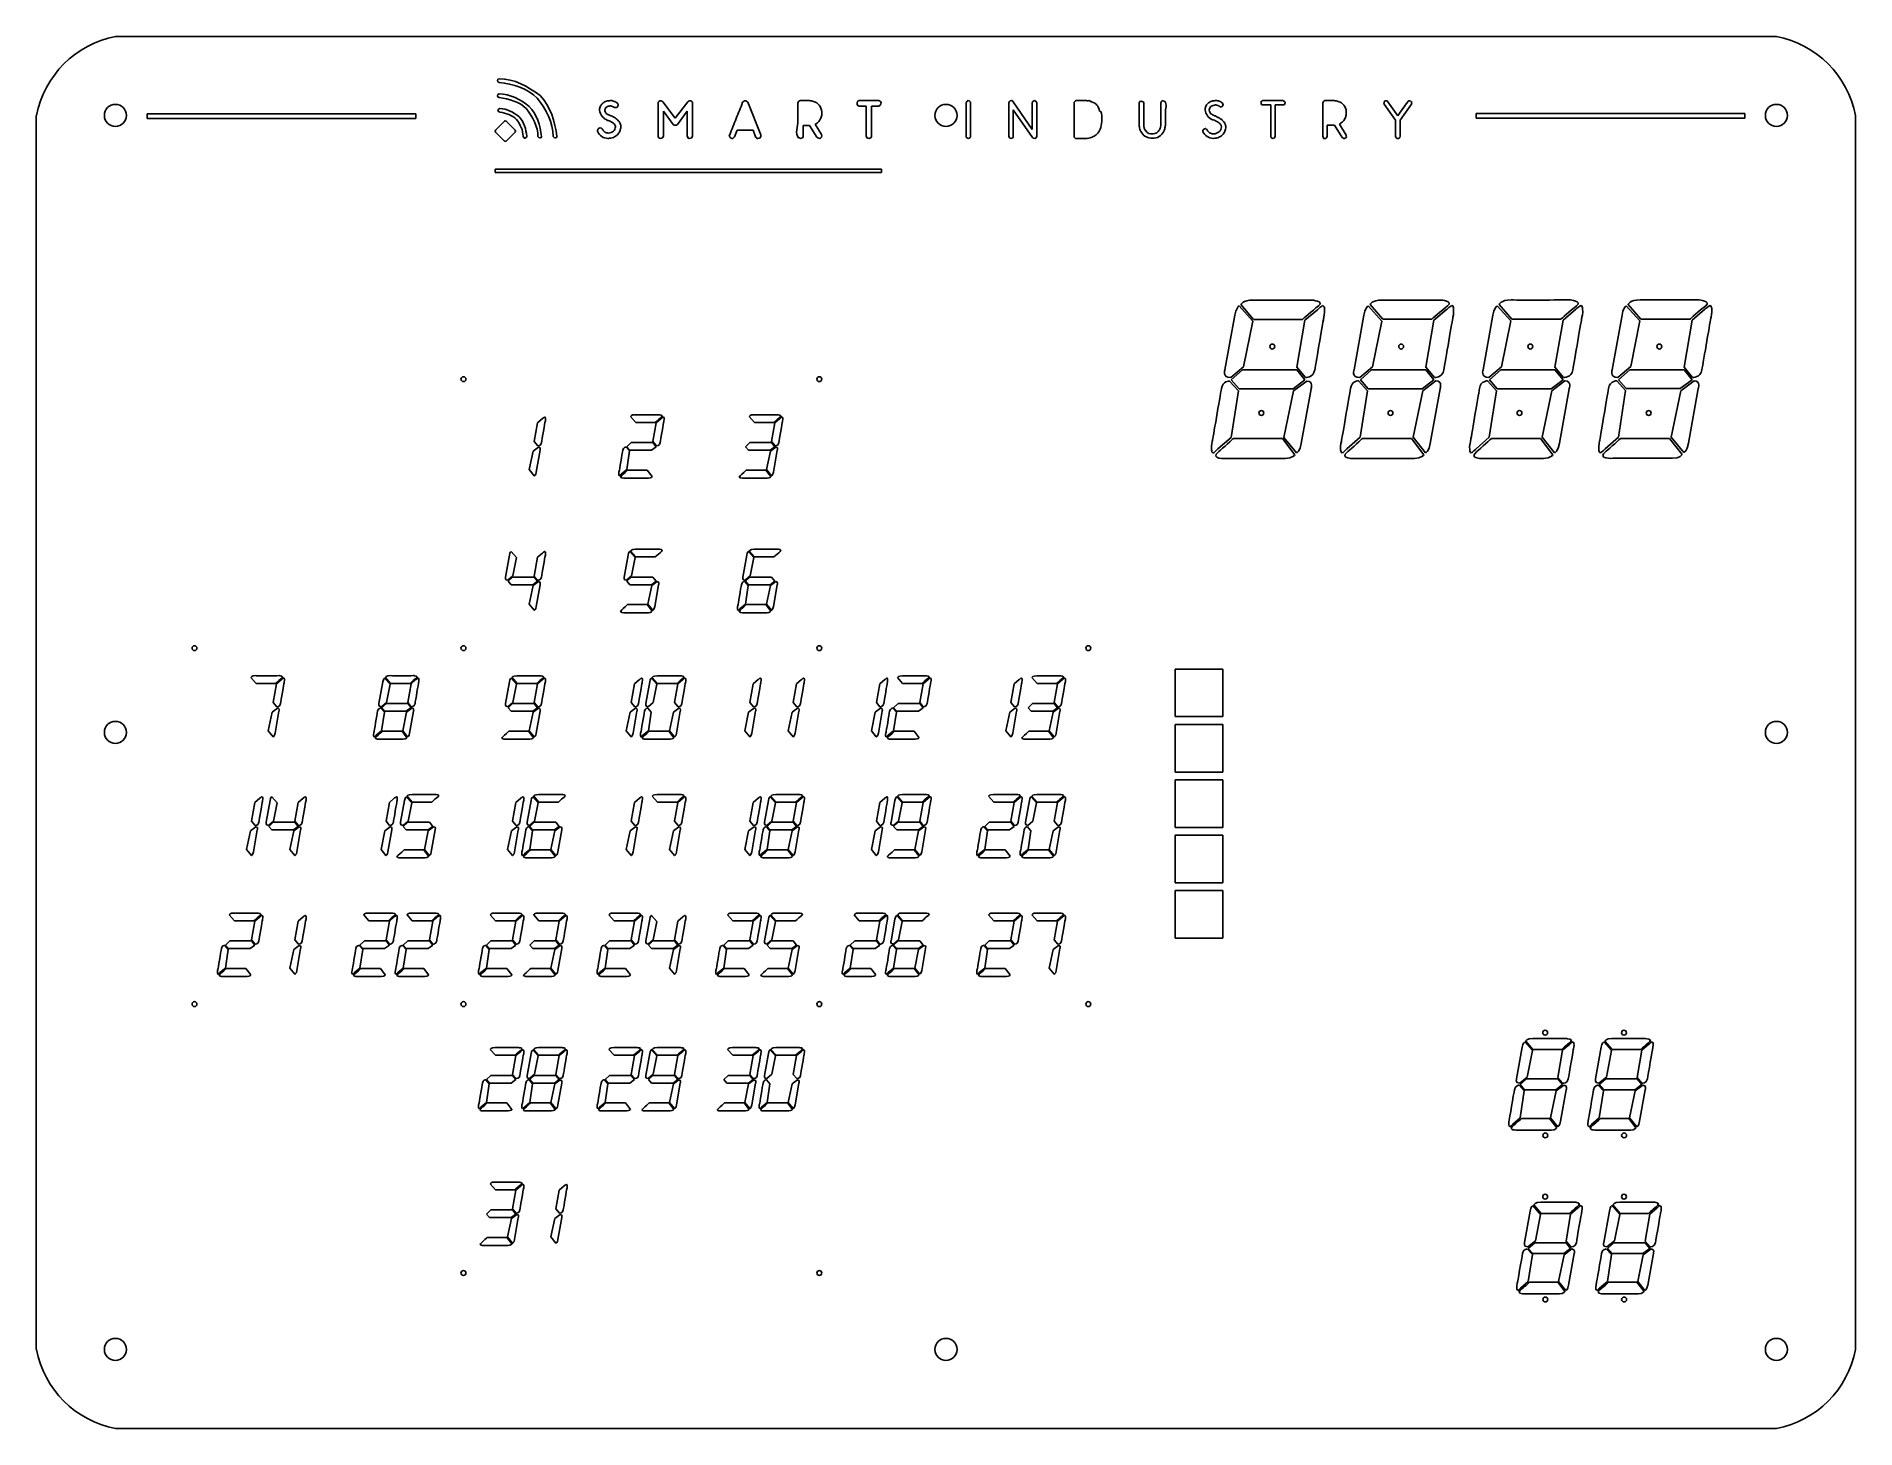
# Model space of a CAD drawing. Header units: millimetres. Extents: x 1910 to 3060, y 1279 to 2159.
import ezdxf

# ---------------------------------------------------------------- set-up
doc = ezdxf.new("R2010")
doc.units = ezdxf.units.MM

msp = doc.modelspace()

# ---------------------------------------------------------------- linework, layer by layer
at = {"color": 7, "linetype": 'Continuous', "lineweight": 25}
for p, q in [((3009.5, 2158.8), (1959.5, 2158.8)), ((2272.4, 2118.2), (2272.7, 2118.2)), ((2302.5, 2095.9), (2302.5, 2116.5)), ((2305.5, 2117.5), (2313.4, 2107)), ((2313.4, 2107), (2321.3, 2117.5)), ((2324.3, 2116.5), (2324.3, 2095.9)), ((2359.2, 2117.1), (2367.4, 2096.5)), ((2392.6, 2118.2), (2398.2, 2118.2)), ((2429.6, 2118.2), (2442, 2118.2)), ((2497.3, 2095.6), (2497.3, 2116.8)), ((2500.1, 2116.8), (2500.1, 2095.6)), ((2524.3, 2095.6), (2524.3, 2116.8)), ((2526.9, 2117.5), (2539.1, 2100)), ((2539.1, 2100), (2539.1, 2116.8)), ((2541.9, 2116.8), (2541.9, 2095.6)), ((2565.5, 2095.6), (2565.5, 2116.8)), ((2566.9, 2118.2), (2573, 2118.2)), ((2609.5, 2116.8), (2609.5, 2103)), ((2620.4, 2103), (2620.4, 2116.8)), ((2655, 2118.2), (2655.3, 2118.2)), ((2684.9, 2118.2), (2697.5, 2118.2)), ((2722.7, 2095.6), (2722.7, 2116.8)), ((2724.1, 2118.2), (2729.9, 2118.2)), ((2733.7, 2117.2), (2733.7, 2117.2)), ((2763.9, 2117.5), (2770.1, 2108.6)), ((1909.5, 2108.8), (1909.5, 1328.8)), ((1979.5, 2106.9), (1979.5, 2109.9)), ((1979.5, 2109.9), (2149.5, 2109.9)), ((2149.5, 2106.9), (1979.5, 2106.9)), ((2149.5, 2109.9), (2149.5, 2106.9)), ((2199.7, 2099.4), (2205.4, 2105.1)), ((2206.6, 2105.1), (2212.3, 2099.4)), ((2265.5, 2112.1), (2265.5, 2112.4)), ((2268.9, 2112.3), (2268.9, 2112.1)), ((2271.8, 2108.9), (2271.9, 2108.9)), ((2272.6, 2114.8), (2272.3, 2114.8)), ((2312, 2103.1), (2305.9, 2111.4)), ((2305.9, 2111.4), (2305.9, 2095.9)), ((2321, 2111.4), (2314.8, 2103.1)), ((2321, 2095.9), (2321, 2111.4)), ((2405.1, 2106.4), (2405.1, 2106.5)), ((2434.1, 2114.7), (2429.6, 2114.7)), ((2434.1, 2095.9), (2434.1, 2114.7)), ((2442, 2114.7), (2437.5, 2114.7)), ((2437.5, 2114.7), (2437.5, 2095.9)), ((2539.3, 2094.9), (2527.1, 2112.3)), ((2527.1, 2112.3), (2527.1, 2095.6)), ((2648.3, 2112.3), (2648.3, 2112.6)), ((2651, 2112.4), (2651, 2112.3)), ((2653.5, 2106), (2653.5, 2106)), ((2654.2, 2108.6), (2654.3, 2108.6)), ((2655.2, 2115.4), (2654.9, 2115.4)), ((2689.8, 2115.4), (2684.9, 2115.4)), ((2689.8, 2095.6), (2689.8, 2115.4)), ((2697.5, 2115.4), (2692.6, 2115.4)), ((2692.6, 2115.4), (2692.6, 2095.6)), ((2768.7, 2105.8), (2761.6, 2116)), ((2768.7, 2095.6), (2768.7, 2105.8)), ((2778.7, 2116), (2771.6, 2105.8)), ((2771.6, 2105.8), (2771.6, 2095.6)), ((2819.6, 2107), (2819.6, 2110)), ((2819.6, 2110), (2989.6, 2110)), ((2989.6, 2107), (2819.6, 2107)), ((2989.6, 2110), (2989.6, 2107)), ((3059.5, 1328.8), (3059.5, 2108.8)), ((2205.4, 2092.5), (2199.7, 2098.2)), ((2212.3, 2098.2), (2206.6, 2092.5)), ((2271.1, 2094.3), (2270.9, 2094.3)), ((2271, 2097.7), (2271.2, 2097.7)), ((2275.6, 2101.7), (2275.6, 2101.8)), ((2279, 2102.1), (2279, 2101.7)), ((2352.6, 2099.4), (2350.9, 2095.3)), ((2362.6, 2099.4), (2352.6, 2099.4)), ((2364.2, 2095.3), (2362.6, 2099.4)), ((2398.3, 2102.4), (2394.3, 2102.4)), ((2394.3, 2102.4), (2394.3, 2095.9)), ((2402.9, 2095), (2398.3, 2102.4)), ((2401.9, 2103.2), (2405.9, 2096.8)), ((2405.9, 2096.8), (2405.8, 2096.8)), ((2573, 2094.2), (2566.9, 2094.2)), ((2653.7, 2094.3), (2653.4, 2094.3)), ((2653.5, 2097.1), (2653.7, 2097.1)), ((2658.7, 2101.6), (2658.7, 2101.7)), ((2661.4, 2101.9), (2661.4, 2101.6)), ((2730.1, 2102.7), (2725.5, 2102.7)), ((2725.5, 2102.7), (2725.5, 2095.6)), ((2735, 2094.9), (2730.1, 2102.7)), ((2733.2, 2103.2), (2737.5, 2096.4)), ((2737.5, 2096.4), (2737.4, 2096.4)), ((2199.5, 2074.8), (2443.7, 2074.8)), ((2199.5, 2072.7), (2199.5, 2074.8)), ((2443.7, 2072.7), (2199.5, 2072.7)), ((2443.7, 2074.8), (2443.7, 2072.7)), ((2660.9, 1948), (2667.1, 1982.5)), ((2669.9, 1988.4), (2678.4, 1978.8)), ((2679, 1979.9), (2671, 1989.2)), ((2678.4, 1978.8), (2672.6, 1950)), ((2710, 1979.9), (2679, 1979.9)), ((2706.3, 1949.6), (2711.4, 1979.3)), ((2711.4, 1979.3), (2719.3, 1986)), ((2742.5, 1948.1), (2748.7, 1982.6)), ((2751.4, 1988.4), (2760, 1978.8)), ((2760.6, 1980), (2752.6, 1989.2)), ((2760, 1978.8), (2754.2, 1950)), ((2791.6, 1980), (2760.6, 1980)), ((2787.9, 1949.7), (2793, 1979.3)), ((2793, 1979.3), (2800.8, 1986)), ((2824.1, 1948.1), (2830.3, 1982.6)), ((2833, 1988.5), (2841.5, 1978.9)), ((2842.2, 1980), (2834.2, 1989.2)), ((2841.5, 1978.9), (2835.8, 1950)), ((2873.2, 1980), (2842.2, 1980)), ((2869.5, 1949.7), (2874.6, 1979.3)), ((2874.6, 1979.3), (2882.4, 1986.1)), ((2905.7, 1948.1), (2911.9, 1982.6)), ((2914.6, 1988.5), (2923.1, 1978.9)), ((2923.8, 1980), (2915.8, 1989.3)), ((2923.1, 1978.9), (2917.4, 1950.1)), ((2954.8, 1980), (2923.8, 1980)), ((2951.1, 1949.7), (2956.2, 1979.4)), ((2956.2, 1979.4), (2964, 1986.1)), ((2672.6, 1950), (2664.5, 1943.1)), ((2664.9, 1941.6), (2672, 1947.9)), ((2672, 1947.9), (2706.3, 1947.9)), ((2711.7, 1943.1), (2706.3, 1949.6)), ((2706.3, 1947.9), (2711.4, 1941.6)), ((2754.2, 1950), (2746.1, 1943.1)), ((2746.5, 1941.7), (2753.6, 1947.9)), ((2753.6, 1947.9), (2787.9, 1947.9)), ((2793.3, 1943.1), (2787.9, 1949.7)), ((2787.9, 1947.9), (2793, 1941.7)), ((2835.8, 1950), (2827.6, 1943.2)), ((2828.1, 1941.7), (2835.2, 1948)), ((2835.2, 1948), (2869.5, 1948)), ((2874.9, 1943.2), (2869.5, 1949.7)), ((2869.5, 1948), (2874.6, 1941.7)), ((2917.4, 1950.1), (2909.2, 1943.2)), ((2909.7, 1941.7), (2916.8, 1948)), ((2916.8, 1948), (2951.1, 1948)), ((2956.5, 1943.2), (2951.1, 1949.7)), ((2951.1, 1948), (2956.2, 1941.7)), ((2663.7, 1940.9), (2669.4, 1934.8)), ((2669.4, 1934.8), (2664.8, 1905.3)), ((2669.8, 1936), (2664.9, 1941.6)), ((2703.9, 1936), (2669.8, 1936)), ((2698.2, 1905.3), (2704.3, 1934.7)), ((2711.4, 1941.6), (2703.9, 1936)), ((2704.3, 1934.7), (2712.7, 1940.9)), ((2715.3, 1936), (2709.1, 1901.5)), ((2745.3, 1941), (2751, 1934.8)), ((2751, 1934.8), (2746.4, 1905.4)), ((2751.4, 1936), (2746.5, 1941.7)), ((2785.5, 1936), (2751.4, 1936)), ((2779.8, 1905.4), (2785.9, 1934.7)), ((2793, 1941.7), (2785.5, 1936)), ((2785.9, 1934.7), (2794.2, 1941)), ((2796.9, 1936), (2790.7, 1901.5)), ((2826.9, 1941), (2832.5, 1934.8)), ((2832.5, 1934.8), (2828, 1905.4)), ((2833, 1936), (2828.1, 1941.7)), ((2867.1, 1936), (2833, 1936)), ((2861.4, 1905.4), (2867.5, 1934.7)), ((2874.6, 1941.7), (2867.1, 1936)), ((2867.5, 1934.7), (2875.8, 1941)), ((2878.5, 1936), (2872.3, 1901.6)), ((2908.5, 1941), (2914.1, 1934.9)), ((2914.1, 1934.9), (2909.6, 1905.4)), ((2914.6, 1936.1), (2909.7, 1941.7)), ((2948.7, 1936.1), (2914.6, 1936.1)), ((2943, 1905.4), (2949.1, 1934.7)), ((2956.2, 1941.7), (2948.7, 1936.1)), ((2949.1, 1934.7), (2957.4, 1941)), ((2960.1, 1936.1), (2953.9, 1901.6)), ((2224.3, 1902.6), (2226.4, 1914.5)), ((2226.4, 1914.5), (2229.5, 1917.2)), ((2288.4, 1914.8), (2285.2, 1918.5)), ((2300.8, 1914.8), (2288.4, 1914.8)), ((2299.3, 1902.6), (2301.4, 1914.5)), ((2301.4, 1914.5), (2304.5, 1917.2)), ((2363.4, 1914.8), (2360.2, 1918.5)), ((2375.8, 1914.8), (2363.4, 1914.8)), ((2374.3, 1902.6), (2376.4, 1914.5)), ((2376.4, 1914.5), (2379.5, 1917.2)), ((2223.5, 1896.6), (2226.9, 1899.2)), ((2226.5, 1900), (2224.3, 1902.6)), ((2282.3, 1899.2), (2284.5, 1896.7)), ((2282.7, 1899.4), (2285.6, 1902)), ((2284.7, 1897.2), (2282.7, 1899.4)), ((2285.6, 1902), (2299.3, 1902)), ((2301.4, 1899.4), (2298.4, 1897.2)), ((2301.5, 1900), (2299.3, 1902.6)), ((2299.3, 1902), (2301.4, 1899.4)), ((2357.7, 1899.4), (2360.6, 1902)), ((2359.7, 1897.2), (2357.7, 1899.4)), ((2360.6, 1902), (2374.3, 1902)), ((2376.4, 1899.4), (2373.4, 1897.2)), ((2373.5, 1896.6), (2376.9, 1899.2)), ((2376.5, 1900), (2374.3, 1902.6)), ((2374.3, 1902), (2376.4, 1899.4)), ((2664.8, 1905.3), (2656.4, 1898)), ((2666.2, 1904.6), (2697.2, 1904.6)), ((2697.2, 1904.6), (2705.1, 1894.3)), ((2706.1, 1895.6), (2698.2, 1905.3)), ((2746.4, 1905.4), (2738, 1898)), ((2747.8, 1904.7), (2778.7, 1904.7)), ((2778.7, 1904.7), (2786.6, 1894.3)), ((2787.7, 1895.6), (2779.8, 1905.4)), ((2828, 1905.4), (2819.6, 1898.1)), ((2829.4, 1904.7), (2860.3, 1904.7)), ((2860.3, 1904.7), (2868.2, 1894.3)), ((2869.3, 1895.6), (2861.4, 1905.4)), ((2909.6, 1905.4), (2901.2, 1898.1)), ((2911, 1904.7), (2941.9, 1904.7)), ((2941.9, 1904.7), (2949.8, 1894.4)), ((2950.9, 1895.7), (2943, 1905.4)), ((2221.1, 1884.9), (2223.5, 1896.6)), ((2227.9, 1897.2), (2225.5, 1883.4)), ((2284.5, 1896.7), (2282.7, 1884.9)), ((2298.4, 1897.2), (2284.7, 1897.2)), ((2373.4, 1897.2), (2359.7, 1897.2)), ((2371.1, 1884.9), (2373.5, 1896.6)), ((2377.9, 1897.2), (2375.5, 1883.4)), ((2224.2, 1881), (2221.1, 1884.9)), ((2282.7, 1884.9), (2279.3, 1882)), ((2283.3, 1884.6), (2295.7, 1884.6)), ((2295.7, 1884.6), (2298.8, 1880.5)), ((2358.3, 1884.6), (2370.7, 1884.6)), ((2370.7, 1884.6), (2373.8, 1880.5)), ((2374.2, 1881), (2371.1, 1884.9)), ((2206.1, 1817), (2208.6, 1830.8)), ((2209.7, 1833.2), (2213.1, 1829.3)), ((2213.1, 1829.3), (2210.8, 1817.8)), ((2224.3, 1817.6), (2226.4, 1829.5)), ((2226.4, 1829.5), (2229.5, 1832.2)), ((2281.1, 1817), (2283.6, 1830.8)), ((2284.7, 1833.2), (2288.1, 1829.3)), ((2288.4, 1829.8), (2285.2, 1833.5)), ((2288.1, 1829.3), (2285.8, 1817.8)), ((2300.8, 1829.8), (2288.4, 1829.8)), ((2356.1, 1817), (2358.6, 1830.8)), ((2359.7, 1833.2), (2363.1, 1829.3)), ((2363.4, 1829.8), (2360.2, 1833.5)), ((2363.1, 1829.3), (2360.8, 1817.8)), ((2375.8, 1829.8), (2363.4, 1829.8)), ((2210.8, 1817.8), (2207.6, 1815)), ((2226.5, 1815), (2224.3, 1817.6)), ((2285.8, 1817.8), (2282.6, 1815)), ((2360.8, 1817.8), (2357.6, 1815)), ((2207.7, 1814.4), (2210.6, 1817)), ((2209.7, 1812.2), (2207.7, 1814.4)), ((2223.4, 1812.2), (2209.7, 1812.2)), ((2210.6, 1817), (2224.3, 1817)), ((2221.1, 1799.9), (2223.5, 1811.6)), ((2226.4, 1814.4), (2223.4, 1812.2)), ((2223.5, 1811.6), (2226.9, 1814.2)), ((2224.3, 1817), (2226.4, 1814.4)), ((2227.9, 1812.2), (2225.5, 1798.4)), ((2282.7, 1814.4), (2285.6, 1817)), ((2284.7, 1812.2), (2282.7, 1814.4)), ((2298.4, 1812.2), (2284.7, 1812.2)), ((2285.6, 1817), (2299.3, 1817)), ((2296.1, 1799.9), (2298.5, 1811.6)), ((2301.4, 1814.4), (2298.4, 1812.2)), ((2298.5, 1811.6), (2301.9, 1814.2)), ((2299.3, 1817), (2301.4, 1814.4)), ((2302.9, 1812.2), (2300.5, 1798.4)), ((2357.3, 1814.2), (2359.5, 1811.7)), ((2357.7, 1814.4), (2360.6, 1817)), ((2359.7, 1812.2), (2357.7, 1814.4)), ((2359.5, 1811.7), (2357.7, 1799.9)), ((2373.4, 1812.2), (2359.7, 1812.2)), ((2360.6, 1817), (2374.3, 1817)), ((2371.1, 1799.9), (2373.5, 1811.6)), ((2376.4, 1814.4), (2373.4, 1812.2)), ((2373.5, 1811.6), (2376.9, 1814.2)), ((2374.3, 1817), (2376.4, 1814.4)), ((2377.9, 1812.2), (2375.5, 1798.4)), ((2224.2, 1796), (2221.1, 1799.9)), ((2283.3, 1799.6), (2295.7, 1799.6)), ((2295.7, 1799.6), (2298.8, 1795.5)), ((2299.2, 1796), (2296.1, 1799.9)), ((2357.7, 1799.9), (2354.3, 1797)), ((2358.3, 1799.6), (2370.7, 1799.6)), ((2370.7, 1799.6), (2373.8, 1795.5)), ((2374.2, 1796), (2371.1, 1799.9)), ((2048.4, 1749.8), (2045.2, 1753.5)), ((2060.8, 1749.8), (2048.4, 1749.8)), ((2059.3, 1737.7), (2061.4, 1749.5)), ((2061.4, 1749.5), (2064.5, 1752.2)), ((2126.1, 1737), (2128.6, 1750.8)), ((2129.7, 1753.2), (2133.1, 1749.3)), ((2133.4, 1749.8), (2130.2, 1753.5)), ((2133.1, 1749.3), (2130.8, 1737.8)), ((2145.8, 1749.8), (2133.4, 1749.8)), ((2144.3, 1737.7), (2146.4, 1749.5)), ((2146.4, 1749.5), (2149.5, 1752.2)), ((2206.1, 1737), (2208.6, 1750.8)), ((2209.7, 1753.2), (2213.1, 1749.3)), ((2213.4, 1749.8), (2210.2, 1753.5)), ((2213.1, 1749.3), (2210.8, 1737.8)), ((2225.8, 1749.8), (2213.4, 1749.8)), ((2224.3, 1737.7), (2226.4, 1749.5)), ((2226.4, 1749.5), (2229.5, 1752.2)), ((2285.6, 1737.7), (2287.7, 1749.5)), ((2287.7, 1749.5), (2290.8, 1752.2)), ((2294.8, 1737), (2297.3, 1750.8)), ((2298.4, 1753.2), (2301.8, 1749.3)), ((2302.1, 1749.8), (2298.9, 1753.5)), ((2301.8, 1749.3), (2299.5, 1737.8)), ((2314.5, 1749.8), (2302.1, 1749.8)), ((2313, 1737.7), (2315.1, 1749.5)), ((2315.1, 1749.5), (2318.2, 1752.2)), ((2360.6, 1737.7), (2362.7, 1749.5)), ((2362.7, 1749.5), (2365.8, 1752.2)), ((2388, 1737.7), (2390.1, 1749.5)), ((2390.1, 1749.5), (2393.2, 1752.2)), ((2440.6, 1737.7), (2442.7, 1749.5)), ((2442.7, 1749.5), (2445.8, 1752.2)), ((2457.1, 1749.8), (2453.9, 1753.5)), ((2469.5, 1749.8), (2457.1, 1749.8)), ((2468, 1737.7), (2470.1, 1749.5)), ((2470.1, 1749.5), (2473.2, 1752.2)), ((2525.6, 1737.7), (2527.7, 1749.5)), ((2527.7, 1749.5), (2530.8, 1752.2)), ((2542.1, 1749.8), (2538.9, 1753.5)), ((2554.5, 1749.8), (2542.1, 1749.8)), ((2553, 1737.7), (2555.1, 1749.5)), ((2555.1, 1749.5), (2558.2, 1752.2)), ((2629.5, 1728.8), (2629.5, 1758.8)), ((2629.5, 1758.8), (2659.5, 1758.8)), ((2659.5, 1758.8), (2659.5, 1728.8)), ((2061.5, 1735), (2059.3, 1737.7)), ((2130.8, 1737.8), (2127.6, 1735)), ((2127.7, 1734.5), (2130.6, 1737)), ((2130.6, 1737), (2144.3, 1737)), ((2146.5, 1735), (2144.3, 1737.7)), ((2144.3, 1737), (2146.4, 1734.5)), ((2210.8, 1737.8), (2207.6, 1735)), ((2207.7, 1734.4), (2210.6, 1737)), ((2210.6, 1737), (2224.3, 1737)), ((2226.5, 1735), (2224.3, 1737.7)), ((2224.3, 1737), (2226.4, 1734.4)), ((2287.8, 1735), (2285.6, 1737.7)), ((2299.5, 1737.8), (2296.3, 1735)), ((2315.2, 1735), (2313, 1737.7)), ((2362.8, 1735), (2360.6, 1737.7)), ((2390.2, 1735), (2388, 1737.7)), ((2442.8, 1735), (2440.6, 1737.7)), ((2451.4, 1734.4), (2454.3, 1737)), ((2454.3, 1737), (2468, 1737)), ((2470.2, 1735), (2468, 1737.7)), ((2468, 1737), (2470.1, 1734.4)), ((2527.8, 1735), (2525.6, 1737.7)), ((2536.4, 1734.4), (2539.3, 1737)), ((2539.3, 1737), (2553, 1737)), ((2555.2, 1735), (2553, 1737.7)), ((2553, 1737), (2555.1, 1734.4)), ((2056.1, 1719.9), (2058.5, 1731.7)), ((2058.5, 1731.7), (2061.9, 1734.2)), ((2062.9, 1732.2), (2060.5, 1718.4)), ((2127.3, 1734.2), (2129.5, 1731.7)), ((2129.7, 1732.2), (2127.7, 1734.5)), ((2129.5, 1731.7), (2127.7, 1719.9)), ((2143.4, 1732.2), (2129.7, 1732.2)), ((2141.1, 1719.9), (2143.5, 1731.7)), ((2146.4, 1734.5), (2143.4, 1732.2)), ((2143.5, 1731.7), (2146.9, 1734.2)), ((2147.9, 1732.2), (2145.5, 1718.4)), ((2209.7, 1732.2), (2207.7, 1734.4)), ((2223.4, 1732.2), (2209.7, 1732.2)), ((2221.1, 1719.9), (2223.5, 1731.6)), ((2226.4, 1734.4), (2223.4, 1732.2)), ((2223.5, 1731.6), (2226.9, 1734.2)), ((2227.9, 1732.2), (2225.5, 1718.4)), ((2282.4, 1719.9), (2284.8, 1731.6)), ((2284.8, 1731.6), (2288.2, 1734.2)), ((2289.2, 1732.2), (2286.8, 1718.4)), ((2296, 1734.2), (2298.2, 1731.7)), ((2298.2, 1731.7), (2296.4, 1719.9)), ((2309.8, 1719.9), (2312.2, 1731.6)), ((2312.2, 1731.6), (2315.6, 1734.2)), ((2316.6, 1732.2), (2314.2, 1718.4)), ((2357.4, 1719.9), (2359.8, 1731.6)), ((2359.8, 1731.6), (2363.2, 1734.2)), ((2364.2, 1732.2), (2361.8, 1718.4)), ((2384.8, 1719.9), (2387.2, 1731.6)), ((2387.2, 1731.6), (2390.6, 1734.2)), ((2391.6, 1732.2), (2389.2, 1718.4)), ((2437.4, 1719.9), (2439.8, 1731.6)), ((2439.8, 1731.6), (2443.2, 1734.2)), ((2444.2, 1732.2), (2441.8, 1718.4)), ((2451, 1734.2), (2453.2, 1731.7)), ((2453.4, 1732.2), (2451.4, 1734.4)), ((2453.2, 1731.7), (2451.4, 1719.9)), ((2467.1, 1732.2), (2453.4, 1732.2)), ((2470.1, 1734.4), (2467.1, 1732.2)), ((2522.4, 1719.9), (2524.8, 1731.6)), ((2524.8, 1731.6), (2528.2, 1734.2)), ((2529.2, 1732.2), (2526.8, 1718.4)), ((2538.4, 1732.2), (2536.4, 1734.4)), ((2552.1, 1732.2), (2538.4, 1732.2)), ((2549.8, 1719.9), (2552.2, 1731.6)), ((2555.1, 1734.4), (2552.1, 1732.2)), ((2552.2, 1731.6), (2555.6, 1734.2)), ((2556.6, 1732.2), (2554.2, 1718.4)), ((2659.5, 1728.8), (2629.5, 1728.8)), ((2059.2, 1716), (2056.1, 1719.9)), ((2127.7, 1719.9), (2124.3, 1717)), ((2128.3, 1719.6), (2140.7, 1719.6)), ((2140.7, 1719.6), (2143.8, 1715.5)), ((2144.2, 1716), (2141.1, 1719.9)), ((2208.3, 1719.6), (2220.7, 1719.6)), ((2220.7, 1719.6), (2223.8, 1715.5)), ((2224.2, 1716), (2221.1, 1719.9)), ((2285.5, 1716), (2282.4, 1719.9)), ((2296.4, 1719.9), (2293, 1717)), ((2297, 1719.6), (2309.4, 1719.6)), ((2309.4, 1719.6), (2312.5, 1715.5)), ((2312.9, 1716), (2309.8, 1719.9)), ((2360.5, 1716), (2357.4, 1719.9)), ((2387.9, 1716), (2384.8, 1719.9)), ((2440.5, 1716), (2437.4, 1719.9)), ((2451.4, 1719.9), (2448, 1717)), ((2452, 1719.6), (2464.4, 1719.6)), ((2464.4, 1719.6), (2467.5, 1715.5)), ((2525.5, 1716), (2522.4, 1719.9)), ((2537, 1719.6), (2549.4, 1719.6)), ((2549.4, 1719.6), (2552.5, 1715.5)), ((2552.9, 1716), (2549.8, 1719.9)), ((2629.5, 1693.8), (2629.5, 1723.8)), ((2629.5, 1723.8), (2659.5, 1723.8)), ((2659.5, 1723.8), (2659.5, 1693.8)), ((2659.5, 1693.8), (2629.5, 1693.8)), ((2629.5, 1658.8), (2629.5, 1688.8)), ((2629.5, 1688.8), (2659.5, 1688.8)), ((2659.5, 1688.8), (2659.5, 1658.8)), ((2045.6, 1662.7), (2047.7, 1674.5)), ((2047.7, 1674.5), (2050.8, 1677.2)), ((2054.8, 1662), (2057.3, 1675.8)), ((2058.4, 1678.2), (2061.8, 1674.3)), ((2061.8, 1674.3), (2059.5, 1662.8)), ((2073, 1662.7), (2075.1, 1674.5)), ((2075.1, 1674.5), (2078.2, 1677.2)), ((2130.6, 1662.7), (2132.7, 1674.5)), ((2132.7, 1674.5), (2135.8, 1677.2)), ((2139.8, 1662), (2142.3, 1675.8)), ((2143.4, 1678.2), (2146.8, 1674.3)), ((2147.1, 1674.8), (2143.9, 1678.5)), ((2146.8, 1674.3), (2144.5, 1662.8)), ((2159.5, 1674.8), (2147.1, 1674.8)), ((2210.6, 1662.7), (2212.7, 1674.5)), ((2212.7, 1674.5), (2215.8, 1677.2)), ((2219.8, 1662), (2222.3, 1675.8)), ((2223.4, 1678.2), (2226.8, 1674.3)), ((2227.1, 1674.8), (2223.9, 1678.5)), ((2226.8, 1674.3), (2224.5, 1662.8)), ((2239.5, 1674.8), (2227.1, 1674.8)), ((2285.6, 1662.7), (2287.7, 1674.5)), ((2287.7, 1674.5), (2290.8, 1677.2)), ((2302.1, 1674.8), (2298.9, 1678.5)), ((2314.5, 1674.8), (2302.1, 1674.8)), ((2313, 1662.7), (2315.1, 1674.5)), ((2315.1, 1674.5), (2318.2, 1677.2)), ((2360.6, 1662.7), (2362.7, 1674.5)), ((2362.7, 1674.5), (2365.8, 1677.2)), ((2369.8, 1662), (2372.3, 1675.8)), ((2373.4, 1678.2), (2376.8, 1674.3)), ((2377.1, 1674.8), (2373.9, 1678.5)), ((2376.8, 1674.3), (2374.5, 1662.8)), ((2389.5, 1674.8), (2377.1, 1674.8)), ((2388, 1662.7), (2390.1, 1674.5)), ((2390.1, 1674.5), (2393.2, 1677.2)), ((2440.6, 1662.7), (2442.7, 1674.5)), ((2442.7, 1674.5), (2445.8, 1677.2)), ((2449.8, 1662), (2452.3, 1675.8)), ((2453.4, 1678.2), (2456.8, 1674.3)), ((2457.1, 1674.8), (2453.9, 1678.5)), ((2456.8, 1674.3), (2454.5, 1662.8)), ((2469.5, 1674.8), (2457.1, 1674.8)), ((2468, 1662.7), (2470.1, 1674.5)), ((2470.1, 1674.5), (2473.2, 1677.2)), ((2514.7, 1674.8), (2511.5, 1678.5)), ((2527.1, 1674.8), (2514.7, 1674.8)), ((2525.6, 1662.7), (2527.7, 1674.5)), ((2527.7, 1674.5), (2530.8, 1677.2)), ((2534.8, 1662), (2537.3, 1675.8)), ((2538.4, 1678.2), (2541.8, 1674.3)), ((2542.1, 1674.8), (2538.9, 1678.5)), ((2541.8, 1674.3), (2539.5, 1662.8)), ((2554.5, 1674.8), (2542.1, 1674.8)), ((2553, 1662.7), (2555.1, 1674.5)), ((2555.1, 1674.5), (2558.2, 1677.2)), ((2042.4, 1644.9), (2044.8, 1656.6)), ((2044.8, 1656.6), (2048.2, 1659.2)), ((2047.8, 1660), (2045.6, 1662.7)), ((2049.2, 1657.2), (2046.8, 1643.4)), ((2059.5, 1662.8), (2056.3, 1660)), ((2056.4, 1659.4), (2059.3, 1662)), ((2058.4, 1657.2), (2056.4, 1659.4)), ((2072.1, 1657.2), (2058.4, 1657.2)), ((2059.3, 1662), (2073, 1662)), ((2069.8, 1644.9), (2072.2, 1656.6)), ((2075.1, 1659.4), (2072.1, 1657.2)), ((2072.2, 1656.6), (2075.6, 1659.2)), ((2075.2, 1660), (2073, 1662.7)), ((2073, 1662), (2075.1, 1659.4)), ((2076.6, 1657.2), (2074.2, 1643.4)), ((2127.4, 1644.9), (2129.8, 1656.6)), ((2129.8, 1656.6), (2133.2, 1659.2)), ((2132.8, 1660), (2130.6, 1662.7)), ((2134.2, 1657.2), (2131.8, 1643.4)), ((2144.5, 1662.8), (2141.3, 1660)), ((2141.4, 1659.4), (2144.3, 1662)), ((2143.4, 1657.2), (2141.4, 1659.4)), ((2157.1, 1657.2), (2143.4, 1657.2)), ((2144.3, 1662), (2158, 1662)), ((2154.8, 1644.9), (2157.2, 1656.6)), ((2160.1, 1659.4), (2157.1, 1657.2)), ((2157.2, 1656.6), (2160.6, 1659.2)), ((2158, 1662), (2160.1, 1659.4)), ((2161.6, 1657.2), (2159.2, 1643.4)), ((2207.4, 1644.9), (2209.8, 1656.6)), ((2209.8, 1656.6), (2213.2, 1659.2)), ((2212.8, 1660), (2210.6, 1662.7)), ((2214.2, 1657.2), (2211.8, 1643.4)), ((2221, 1659.2), (2223.2, 1656.7)), ((2224.5, 1662.8), (2221.3, 1660)), ((2221.4, 1659.4), (2224.3, 1662)), ((2223.4, 1657.2), (2221.4, 1659.4)), ((2223.2, 1656.7), (2221.4, 1644.9)), ((2237.1, 1657.2), (2223.4, 1657.2)), ((2224.3, 1662), (2238, 1662)), ((2234.8, 1644.9), (2237.2, 1656.6)), ((2240.1, 1659.4), (2237.1, 1657.2)), ((2237.2, 1656.6), (2240.6, 1659.2)), ((2238, 1662), (2240.1, 1659.4)), ((2241.6, 1657.2), (2239.2, 1643.4)), ((2282.4, 1644.9), (2284.8, 1656.6)), ((2284.8, 1656.6), (2288.2, 1659.2)), ((2287.8, 1660), (2285.6, 1662.7)), ((2289.2, 1657.2), (2286.8, 1643.4)), ((2309.8, 1644.9), (2312.2, 1656.6)), ((2312.2, 1656.6), (2315.6, 1659.2)), ((2315.2, 1660), (2313, 1662.7)), ((2316.6, 1657.2), (2314.2, 1643.4)), ((2357.4, 1644.9), (2359.8, 1656.6)), ((2359.8, 1656.6), (2363.2, 1659.2)), ((2362.8, 1660), (2360.6, 1662.7)), ((2364.2, 1657.2), (2361.8, 1643.4)), ((2371, 1659.2), (2373.2, 1656.7)), ((2374.5, 1662.8), (2371.3, 1660)), ((2371.4, 1659.4), (2374.3, 1662)), ((2373.4, 1657.2), (2371.4, 1659.4)), ((2373.2, 1656.7), (2371.4, 1644.9)), ((2387.1, 1657.2), (2373.4, 1657.2)), ((2374.3, 1662), (2388, 1662)), ((2384.8, 1644.9), (2387.2, 1656.6)), ((2390.1, 1659.4), (2387.1, 1657.2)), ((2387.2, 1656.6), (2390.6, 1659.2)), ((2390.2, 1660), (2388, 1662.7)), ((2388, 1662), (2390.1, 1659.4)), ((2391.6, 1657.2), (2389.2, 1643.4)), ((2437.4, 1644.9), (2439.8, 1656.6)), ((2439.8, 1656.6), (2443.2, 1659.2)), ((2442.8, 1660), (2440.6, 1662.7)), ((2444.2, 1657.2), (2441.8, 1643.4)), ((2454.5, 1662.8), (2451.3, 1660)), ((2451.4, 1659.4), (2454.3, 1662)), ((2453.4, 1657.2), (2451.4, 1659.4)), ((2467.1, 1657.2), (2453.4, 1657.2)), ((2454.3, 1662), (2468, 1662)), ((2464.8, 1644.9), (2467.2, 1656.6)), ((2470.1, 1659.4), (2467.1, 1657.2)), ((2467.2, 1656.6), (2470.6, 1659.2)), ((2470.2, 1660), (2468, 1662.7)), ((2468, 1662), (2470.1, 1659.4)), ((2471.6, 1657.2), (2469.2, 1643.4)), ((2508.6, 1659.2), (2510.8, 1656.7)), ((2509, 1659.4), (2511.9, 1662)), ((2511, 1657.2), (2509, 1659.4)), ((2510.8, 1656.7), (2509, 1644.9)), ((2524.7, 1657.2), (2511, 1657.2)), ((2511.9, 1662), (2525.6, 1662)), ((2527.7, 1659.4), (2524.7, 1657.2)), ((2527.8, 1660), (2525.6, 1662.7)), ((2525.6, 1662), (2527.7, 1659.4)), ((2536, 1659.2), (2538.2, 1656.7)), ((2539.5, 1662.8), (2536.3, 1660)), ((2538.2, 1656.7), (2536.4, 1644.9)), ((2549.8, 1644.9), (2552.2, 1656.6)), ((2552.2, 1656.6), (2555.6, 1659.2)), ((2555.2, 1660), (2553, 1662.7)), ((2556.6, 1657.2), (2554.2, 1643.4)), ((2659.5, 1658.8), (2629.5, 1658.8)), ((2045.5, 1641), (2042.4, 1644.9)), ((2072.9, 1641), (2069.8, 1644.9)), ((2130.5, 1641), (2127.4, 1644.9)), ((2142, 1644.6), (2154.4, 1644.6)), ((2154.4, 1644.6), (2157.5, 1640.5)), ((2157.9, 1641), (2154.8, 1644.9)), ((2210.5, 1641), (2207.4, 1644.9)), ((2221.4, 1644.9), (2218, 1642)), ((2222, 1644.6), (2234.4, 1644.6)), ((2234.4, 1644.6), (2237.5, 1640.5)), ((2237.9, 1641), (2234.8, 1644.9)), ((2285.5, 1641), (2282.4, 1644.9)), ((2312.9, 1641), (2309.8, 1644.9)), ((2360.5, 1641), (2357.4, 1644.9)), ((2371.4, 1644.9), (2368, 1642)), ((2372, 1644.6), (2384.4, 1644.6)), ((2384.4, 1644.6), (2387.5, 1640.5)), ((2387.9, 1641), (2384.8, 1644.9)), ((2440.5, 1641), (2437.4, 1644.9)), ((2452, 1644.6), (2464.4, 1644.6)), ((2464.4, 1644.6), (2467.5, 1640.5)), ((2467.9, 1641), (2464.8, 1644.9)), ((2509, 1644.9), (2505.6, 1642)), ((2509.6, 1644.6), (2522, 1644.6)), ((2522, 1644.6), (2525.1, 1640.5)), ((2536.4, 1644.9), (2533, 1642)), ((2537, 1644.6), (2549.4, 1644.6)), ((2549.4, 1644.6), (2552.5, 1640.5)), ((2552.9, 1641), (2549.8, 1644.9)), ((2629.5, 1623.8), (2629.5, 1653.8)), ((2629.5, 1653.8), (2659.5, 1653.8)), ((2659.5, 1653.8), (2659.5, 1623.8)), ((2659.5, 1623.8), (2629.5, 1623.8)), ((2629.5, 1588.8), (2629.5, 1618.8)), ((2629.5, 1618.8), (2659.5, 1618.8)), ((2659.5, 1618.8), (2659.5, 1588.8)), ((2034.7, 1599.8), (2031.5, 1603.5)), ((2047.1, 1599.8), (2034.7, 1599.8)), ((2045.6, 1587.7), (2047.7, 1599.5)), ((2047.7, 1599.5), (2050.8, 1602.2)), ((2073, 1587.7), (2075.1, 1599.5)), ((2075.1, 1599.5), (2078.2, 1602.2)), ((2119.7, 1599.8), (2116.5, 1603.5)), ((2132.1, 1599.8), (2119.7, 1599.8)), ((2130.6, 1587.7), (2132.7, 1599.5)), ((2132.7, 1599.5), (2135.8, 1602.2)), ((2147.1, 1599.8), (2143.9, 1603.5)), ((2159.5, 1599.8), (2147.1, 1599.8)), ((2158, 1587.7), (2160.1, 1599.5)), ((2160.1, 1599.5), (2163.2, 1602.2)), ((2199.7, 1599.8), (2196.5, 1603.5)), ((2212.1, 1599.8), (2199.7, 1599.8)), ((2210.6, 1587.7), (2212.7, 1599.5)), ((2212.7, 1599.5), (2215.8, 1602.2)), ((2227.1, 1599.8), (2223.9, 1603.5)), ((2239.5, 1599.8), (2227.1, 1599.8)), ((2238, 1587.7), (2240.1, 1599.5)), ((2240.1, 1599.5), (2243.2, 1602.2)), ((2274.7, 1599.8), (2271.5, 1603.5)), ((2287.1, 1599.8), (2274.7, 1599.8)), ((2285.6, 1587.7), (2287.7, 1599.5)), ((2287.7, 1599.5), (2290.8, 1602.2)), ((2294.8, 1587), (2297.3, 1600.8)), ((2298.4, 1603.2), (2301.8, 1599.3)), ((2301.8, 1599.3), (2299.5, 1587.8)), ((2313, 1587.7), (2315.1, 1599.5)), ((2315.1, 1599.5), (2318.2, 1602.2)), ((2349.7, 1599.8), (2346.5, 1603.5)), ((2362.1, 1599.8), (2349.7, 1599.8)), ((2360.6, 1587.7), (2362.7, 1599.5)), ((2362.7, 1599.5), (2365.8, 1602.2)), ((2369.8, 1587), (2372.3, 1600.8)), ((2373.4, 1603.2), (2376.8, 1599.3)), ((2377.1, 1599.8), (2373.9, 1603.5)), ((2376.8, 1599.3), (2374.5, 1587.8)), ((2389.5, 1599.8), (2377.1, 1599.8)), ((2429.7, 1599.8), (2426.5, 1603.5)), ((2442.1, 1599.8), (2429.7, 1599.8)), ((2440.6, 1587.7), (2442.7, 1599.5)), ((2442.7, 1599.5), (2445.8, 1602.2)), ((2449.8, 1587), (2452.3, 1600.8)), ((2453.4, 1603.2), (2456.8, 1599.3)), ((2457.1, 1599.8), (2453.9, 1603.5)), ((2456.8, 1599.3), (2454.5, 1587.8)), ((2469.5, 1599.8), (2457.1, 1599.8)), ((2514.7, 1599.8), (2511.5, 1603.5)), ((2527.1, 1599.8), (2514.7, 1599.8)), ((2525.6, 1587.7), (2527.7, 1599.5)), ((2527.7, 1599.5), (2530.8, 1602.2)), ((2542.1, 1599.8), (2538.9, 1603.5)), ((2554.5, 1599.8), (2542.1, 1599.8)), ((2553, 1587.7), (2555.1, 1599.5)), ((2555.1, 1599.5), (2558.2, 1602.2)), ((2047.8, 1585), (2045.6, 1587.7)), ((2075.2, 1585), (2073, 1587.7)), ((2132.8, 1585), (2130.6, 1587.7)), ((2160.2, 1585), (2158, 1587.7)), ((2212.8, 1585), (2210.6, 1587.7)), ((2240.2, 1585), (2238, 1587.7)), ((2287.8, 1585), (2285.6, 1587.7)), ((2299.5, 1587.8), (2296.3, 1585)), ((2315.2, 1585), (2313, 1587.7)), ((2362.8, 1585), (2360.6, 1587.7)), ((2374.5, 1587.8), (2371.3, 1585)), ((2442.8, 1585), (2440.6, 1587.7)), ((2454.5, 1587.8), (2451.3, 1585)), ((2527.8, 1585), (2525.6, 1587.7)), ((2555.2, 1585), (2553, 1587.7)), ((2659.5, 1588.8), (2629.5, 1588.8)), ((2028.6, 1584.2), (2030.8, 1581.7)), ((2029, 1584.4), (2031.9, 1587)), ((2031, 1582.2), (2029, 1584.4)), ((2030.8, 1581.7), (2029, 1569.9)), ((2044.7, 1582.2), (2031, 1582.2)), ((2031.9, 1587), (2045.6, 1587)), ((2047.7, 1584.4), (2044.7, 1582.2)), ((2045.6, 1587), (2047.7, 1584.4)), ((2069.8, 1569.9), (2072.2, 1581.6)), ((2072.2, 1581.6), (2075.6, 1584.2)), ((2076.6, 1582.2), (2074.2, 1568.4)), ((2113.6, 1584.2), (2115.8, 1581.7)), ((2114, 1584.4), (2116.9, 1587)), ((2116, 1582.2), (2114, 1584.4)), ((2115.8, 1581.7), (2114, 1569.9)), ((2129.7, 1582.2), (2116, 1582.2)), ((2116.9, 1587), (2130.6, 1587)), ((2132.7, 1584.4), (2129.7, 1582.2)), ((2130.6, 1587), (2132.7, 1584.4)), ((2141, 1584.2), (2143.2, 1581.7)), ((2141.4, 1584.4), (2144.3, 1587)), ((2143.4, 1582.2), (2141.4, 1584.4)), ((2143.2, 1581.7), (2141.4, 1569.9)), ((2157.1, 1582.2), (2143.4, 1582.2)), ((2144.3, 1587), (2158, 1587)), ((2160.1, 1584.4), (2157.1, 1582.2)), ((2158, 1587), (2160.1, 1584.4)), ((2193.6, 1584.2), (2195.8, 1581.7)), ((2194, 1584.4), (2196.9, 1587)), ((2196, 1582.2), (2194, 1584.4)), ((2195.8, 1581.7), (2194, 1569.9)), ((2209.7, 1582.2), (2196, 1582.2)), ((2196.9, 1587), (2210.6, 1587)), ((2212.7, 1584.4), (2209.7, 1582.2)), ((2210.6, 1587), (2212.7, 1584.4)), ((2221.4, 1584.4), (2224.3, 1587)), ((2223.4, 1582.2), (2221.4, 1584.4)), ((2237.1, 1582.2), (2223.4, 1582.2)), ((2224.3, 1587), (2238, 1587)), ((2234.8, 1569.9), (2237.2, 1581.6)), ((2240.1, 1584.4), (2237.1, 1582.2)), ((2237.2, 1581.6), (2240.6, 1584.2)), ((2238, 1587), (2240.1, 1584.4)), ((2241.6, 1582.2), (2239.2, 1568.4)), ((2268.6, 1584.2), (2270.8, 1581.7)), ((2269, 1584.4), (2271.9, 1587)), ((2271, 1582.2), (2269, 1584.4)), ((2270.8, 1581.7), (2269, 1569.9)), ((2284.7, 1582.2), (2271, 1582.2)), ((2271.9, 1587), (2285.6, 1587)), ((2287.7, 1584.4), (2284.7, 1582.2)), ((2285.6, 1587), (2287.7, 1584.4)), ((2296.4, 1584.4), (2299.3, 1587)), ((2298.4, 1582.2), (2296.4, 1584.4)), ((2312.1, 1582.2), (2298.4, 1582.2)), ((2299.3, 1587), (2313, 1587)), ((2309.8, 1569.9), (2312.2, 1581.6)), ((2315.1, 1584.4), (2312.1, 1582.2)), ((2312.2, 1581.6), (2315.6, 1584.2)), ((2313, 1587), (2315.1, 1584.4)), ((2316.6, 1582.2), (2314.2, 1568.4)), ((2343.6, 1584.2), (2345.8, 1581.7)), ((2344, 1584.4), (2346.9, 1587)), ((2346, 1582.2), (2344, 1584.4)), ((2345.8, 1581.7), (2344, 1569.9)), ((2359.7, 1582.2), (2346, 1582.2)), ((2346.9, 1587), (2360.6, 1587)), ((2362.7, 1584.4), (2359.7, 1582.2)), ((2360.6, 1587), (2362.7, 1584.4)), ((2371.4, 1584.4), (2374.3, 1587)), ((2373.4, 1582.2), (2371.4, 1584.4)), ((2387.1, 1582.2), (2373.4, 1582.2)), ((2374.3, 1587), (2388, 1587)), ((2384.8, 1569.9), (2387.2, 1581.6)), ((2390.1, 1584.4), (2387.1, 1582.2)), ((2387.2, 1581.6), (2390.6, 1584.2)), ((2388, 1587), (2390.1, 1584.4)), ((2391.6, 1582.2), (2389.2, 1568.4)), ((2423.6, 1584.2), (2425.8, 1581.7)), ((2424, 1584.4), (2426.9, 1587)), ((2426, 1582.2), (2424, 1584.4)), ((2425.8, 1581.7), (2424, 1569.9)), ((2439.7, 1582.2), (2426, 1582.2)), ((2426.9, 1587), (2440.6, 1587)), ((2442.7, 1584.4), (2439.7, 1582.2)), ((2440.6, 1587), (2442.7, 1584.4)), ((2451, 1584.2), (2453.2, 1581.7)), ((2451.4, 1584.4), (2454.3, 1587)), ((2453.4, 1582.2), (2451.4, 1584.4)), ((2453.2, 1581.7), (2451.4, 1569.9)), ((2467.1, 1582.2), (2453.4, 1582.2)), ((2454.3, 1587), (2468, 1587)), ((2464.8, 1569.9), (2467.2, 1581.6)), ((2470.1, 1584.4), (2467.1, 1582.2)), ((2467.2, 1581.6), (2470.6, 1584.2)), ((2468, 1587), (2470.1, 1584.4)), ((2471.6, 1582.2), (2469.2, 1568.4)), ((2508.6, 1584.2), (2510.8, 1581.7)), ((2509, 1584.4), (2511.9, 1587)), ((2511, 1582.2), (2509, 1584.4)), ((2510.8, 1581.7), (2509, 1569.9)), ((2524.7, 1582.2), (2511, 1582.2)), ((2511.9, 1587), (2525.6, 1587)), ((2527.7, 1584.4), (2524.7, 1582.2)), ((2525.6, 1587), (2527.7, 1584.4)), ((2549.8, 1569.9), (2552.2, 1581.6)), ((2552.2, 1581.6), (2555.6, 1584.2)), ((2556.6, 1582.2), (2554.2, 1568.4)), ((2029, 1569.9), (2025.6, 1567)), ((2029.6, 1569.6), (2042, 1569.6)), ((2042, 1569.6), (2045.1, 1565.5)), ((2072.9, 1566), (2069.8, 1569.9)), ((2114, 1569.9), (2110.6, 1567)), ((2114.6, 1569.6), (2127, 1569.6)), ((2127, 1569.6), (2130.1, 1565.5)), ((2141.4, 1569.9), (2138, 1567)), ((2142, 1569.6), (2154.4, 1569.6)), ((2154.4, 1569.6), (2157.5, 1565.5)), ((2194, 1569.9), (2190.6, 1567)), ((2194.6, 1569.6), (2207, 1569.6)), ((2207, 1569.6), (2210.1, 1565.5)), ((2222, 1569.6), (2234.4, 1569.6)), ((2234.4, 1569.6), (2237.5, 1565.5)), ((2237.9, 1566), (2234.8, 1569.9)), ((2269, 1569.9), (2265.6, 1567)), ((2269.6, 1569.6), (2282, 1569.6)), ((2282, 1569.6), (2285.1, 1565.5)), ((2312.9, 1566), (2309.8, 1569.9)), ((2344, 1569.9), (2340.6, 1567)), ((2344.6, 1569.6), (2357, 1569.6)), ((2357, 1569.6), (2360.1, 1565.5)), ((2372, 1569.6), (2384.4, 1569.6)), ((2384.4, 1569.6), (2387.5, 1565.5)), ((2387.9, 1566), (2384.8, 1569.9)), ((2424, 1569.9), (2420.6, 1567)), ((2424.6, 1569.6), (2437, 1569.6)), ((2437, 1569.6), (2440.1, 1565.5)), ((2451.4, 1569.9), (2448, 1567)), ((2452, 1569.6), (2464.4, 1569.6)), ((2464.4, 1569.6), (2467.5, 1565.5)), ((2467.9, 1566), (2464.8, 1569.9)), ((2509, 1569.9), (2505.6, 1567)), ((2509.6, 1569.6), (2522, 1569.6)), ((2522, 1569.6), (2525.1, 1565.5)), ((2552.9, 1566), (2549.8, 1569.9)), ((2199.7, 1514.8), (2196.5, 1518.5)), ((2223.4, 1518.2), (2226.8, 1514.3)), ((2227.1, 1514.8), (2223.9, 1518.5)), ((2274.7, 1514.8), (2271.5, 1518.5)), ((2298.4, 1518.2), (2301.8, 1514.3)), ((2302.1, 1514.8), (2298.9, 1518.5)), ((2349.7, 1514.8), (2346.5, 1518.5)), ((2373.4, 1518.2), (2376.8, 1514.3)), ((2377.1, 1514.8), (2373.9, 1518.5)), ((2845.2, 1499.9), (2848.8, 1519.8)), ((2850.4, 1523.2), (2855.3, 1517.7)), ((2855.6, 1518.3), (2851, 1523.7)), ((2873.6, 1518.3), (2855.6, 1518.3)), ((2874.3, 1517.9), (2878.9, 1521.8)), ((2895.2, 1499.9), (2898.8, 1519.8)), ((2900.4, 1523.2), (2905.3, 1517.7)), ((2905.6, 1518.3), (2901, 1523.7)), ((2923.6, 1518.3), (2905.6, 1518.3)), ((2924.3, 1517.9), (2928.9, 1521.8)), ((2212.1, 1514.8), (2199.7, 1514.8)), ((2210.6, 1502.7), (2212.7, 1514.5)), ((2212.7, 1514.5), (2215.8, 1517.2)), ((2219.8, 1502), (2222.3, 1515.8)), ((2226.8, 1514.3), (2224.5, 1502.8)), ((2239.5, 1514.8), (2227.1, 1514.8)), ((2238, 1502.7), (2240.1, 1514.5)), ((2240.1, 1514.5), (2243.2, 1517.2)), ((2287.1, 1514.8), (2274.7, 1514.8)), ((2285.6, 1502.7), (2287.7, 1514.5)), ((2287.7, 1514.5), (2290.8, 1517.2)), ((2294.8, 1502), (2297.3, 1515.8)), ((2301.8, 1514.3), (2299.5, 1502.8)), ((2314.5, 1514.8), (2302.1, 1514.8)), ((2313, 1502.7), (2315.1, 1514.5)), ((2315.1, 1514.5), (2318.2, 1517.2)), ((2362.1, 1514.8), (2349.7, 1514.8)), ((2360.6, 1502.7), (2362.7, 1514.5)), ((2362.7, 1514.5), (2365.8, 1517.2)), ((2369.8, 1502), (2372.3, 1515.8)), ((2376.8, 1514.3), (2374.5, 1502.8)), ((2389.5, 1514.8), (2377.1, 1514.8)), ((2388, 1502.7), (2390.1, 1514.5)), ((2390.1, 1514.5), (2393.2, 1517.2)), ((2855.3, 1517.7), (2852, 1501)), ((2871.4, 1500.8), (2874.3, 1517.9)), ((2905.3, 1517.7), (2902, 1501)), ((2921.4, 1500.8), (2924.3, 1517.9)), ((2193.6, 1499.2), (2195.8, 1496.7)), ((2194, 1499.4), (2196.9, 1502)), ((2196, 1497.2), (2194, 1499.4)), ((2195.8, 1496.7), (2194, 1484.9)), ((2209.7, 1497.2), (2196, 1497.2)), ((2196.9, 1502), (2210.6, 1502)), ((2212.7, 1499.4), (2209.7, 1497.2)), ((2212.8, 1500), (2210.6, 1502.7)), ((2210.6, 1502), (2212.7, 1499.4)), ((2221, 1499.2), (2223.2, 1496.7)), ((2224.5, 1502.8), (2221.3, 1500)), ((2221.4, 1499.4), (2224.3, 1502)), ((2223.4, 1497.2), (2221.4, 1499.4)), ((2223.2, 1496.7), (2221.4, 1484.9)), ((2237.1, 1497.2), (2223.4, 1497.2)), ((2224.3, 1502), (2238, 1502)), ((2234.8, 1484.9), (2237.2, 1496.6)), ((2240.1, 1499.4), (2237.1, 1497.2)), ((2237.2, 1496.6), (2240.6, 1499.2)), ((2240.2, 1500), (2238, 1502.7)), ((2238, 1502), (2240.1, 1499.4)), ((2241.6, 1497.2), (2239.2, 1483.4)), ((2268.6, 1499.2), (2270.8, 1496.7)), ((2269, 1499.4), (2271.9, 1502)), ((2271, 1497.2), (2269, 1499.4)), ((2270.8, 1496.7), (2269, 1484.9)), ((2284.7, 1497.2), (2271, 1497.2)), ((2271.9, 1502), (2285.6, 1502)), ((2287.7, 1499.4), (2284.7, 1497.2)), ((2287.8, 1500), (2285.6, 1502.7)), ((2285.6, 1502), (2287.7, 1499.4)), ((2299.5, 1502.8), (2296.3, 1500)), ((2296.4, 1499.4), (2299.3, 1502)), ((2298.4, 1497.2), (2296.4, 1499.4)), ((2312.1, 1497.2), (2298.4, 1497.2)), ((2299.3, 1502), (2313, 1502)), ((2309.8, 1484.9), (2312.2, 1496.6)), ((2315.1, 1499.4), (2312.1, 1497.2)), ((2312.2, 1496.6), (2315.6, 1499.2)), ((2315.2, 1500), (2313, 1502.7)), ((2313, 1502), (2315.1, 1499.4)), ((2316.6, 1497.2), (2314.2, 1483.4)), ((2344, 1499.4), (2346.9, 1502)), ((2346, 1497.2), (2344, 1499.4)), ((2359.7, 1497.2), (2346, 1497.2)), ((2346.9, 1502), (2360.6, 1502)), ((2357.4, 1484.9), (2359.8, 1496.6)), ((2362.7, 1499.4), (2359.7, 1497.2)), ((2359.8, 1496.6), (2363.2, 1499.2)), ((2362.8, 1500), (2360.6, 1502.7)), ((2360.6, 1502), (2362.7, 1499.4)), ((2364.2, 1497.2), (2361.8, 1483.4)), ((2371, 1499.2), (2373.2, 1496.7)), ((2374.5, 1502.8), (2371.3, 1500)), ((2373.2, 1496.7), (2371.4, 1484.9)), ((2384.8, 1484.9), (2387.2, 1496.6)), ((2387.2, 1496.6), (2390.6, 1499.2)), ((2390.2, 1500), (2388, 1502.7)), ((2391.6, 1497.2), (2389.2, 1483.4)), ((2846.8, 1495.8), (2850.1, 1492.2)), ((2852, 1501), (2847.2, 1497.1)), ((2847.5, 1496.2), (2851.6, 1499.8)), ((2850.3, 1492.9), (2847.5, 1496.2)), ((2851.6, 1499.8), (2871.4, 1499.8)), ((2874.3, 1496.2), (2870, 1492.9)), ((2870.2, 1492.2), (2875.1, 1495.8)), ((2874.5, 1497.1), (2871.4, 1500.8)), ((2871.4, 1499.8), (2874.3, 1496.2)), ((2896.8, 1495.8), (2900.1, 1492.2)), ((2902, 1501), (2897.2, 1497.1)), ((2897.5, 1496.2), (2901.6, 1499.8)), ((2900.3, 1492.9), (2897.5, 1496.2)), ((2901.6, 1499.8), (2921.4, 1499.8)), ((2924.3, 1496.2), (2920, 1492.9)), ((2920.2, 1492.2), (2925.1, 1495.8)), ((2924.5, 1497.1), (2921.4, 1500.8)), ((2921.4, 1499.8), (2924.3, 1496.2)), ((2194, 1484.9), (2190.6, 1482)), ((2194.6, 1484.6), (2207, 1484.6)), ((2207, 1484.6), (2210.1, 1480.5)), ((2221.4, 1484.9), (2218, 1482)), ((2222, 1484.6), (2234.4, 1484.6)), ((2234.4, 1484.6), (2237.5, 1480.5)), ((2237.9, 1481), (2234.8, 1484.9)), ((2269, 1484.9), (2265.6, 1482)), ((2269.6, 1484.6), (2282, 1484.6)), ((2282, 1484.6), (2285.1, 1480.5)), ((2297, 1484.6), (2309.4, 1484.6)), ((2309.4, 1484.6), (2312.5, 1480.5)), ((2312.9, 1481), (2309.8, 1484.9)), ((2344.6, 1484.6), (2357, 1484.6)), ((2357, 1484.6), (2360.1, 1480.5)), ((2360.5, 1481), (2357.4, 1484.9)), ((2371.4, 1484.9), (2368, 1482)), ((2372, 1484.6), (2384.4, 1484.6)), ((2384.4, 1484.6), (2387.5, 1480.5)), ((2387.9, 1481), (2384.8, 1484.9)), ((2850.1, 1492.2), (2847.5, 1475.2)), ((2870, 1492.9), (2850.3, 1492.9)), ((2866.7, 1475.3), (2870.2, 1492.2)), ((2876.6, 1492.9), (2873, 1473)), ((2900.1, 1492.2), (2897.5, 1475.2)), ((2920, 1492.9), (2900.3, 1492.9)), ((2916.7, 1475.3), (2920.2, 1492.2)), ((2926.6, 1492.9), (2923, 1473)), ((2847.5, 1475.2), (2842.6, 1471)), ((2848.3, 1474.8), (2866.1, 1474.8)), ((2866.1, 1474.8), (2870.7, 1468.8)), ((2871.3, 1469.6), (2866.7, 1475.3)), ((2897.5, 1475.2), (2892.6, 1471)), ((2898.3, 1474.8), (2916.1, 1474.8)), ((2916.1, 1474.8), (2920.7, 1468.8)), ((2921.3, 1469.6), (2916.7, 1475.3)), ((2199.7, 1429.8), (2196.5, 1433.5)), ((2212.1, 1429.8), (2199.7, 1429.8)), ((2210.6, 1417.7), (2212.7, 1429.5)), ((2212.7, 1429.5), (2215.8, 1432.2)), ((2238, 1417.7), (2240.1, 1429.5)), ((2240.1, 1429.5), (2243.2, 1432.2)), ((2194, 1414.4), (2196.9, 1417)), ((2196.9, 1417), (2210.6, 1417)), ((2212.8, 1415), (2210.6, 1417.7)), ((2210.6, 1417), (2212.7, 1414.4)), ((2240.2, 1415), (2238, 1417.7)), ((2850.3, 1396.4), (2853.9, 1416.3)), ((2855.5, 1419.7), (2860.4, 1414.2)), ((2860.7, 1414.8), (2856.1, 1420.2)), ((2878.7, 1414.8), (2860.7, 1414.8)), ((2879.4, 1414.4), (2884, 1418.3)), ((2900.3, 1396.4), (2903.9, 1416.3)), ((2905.5, 1419.7), (2910.4, 1414.2)), ((2910.7, 1414.8), (2906.1, 1420.2)), ((2928.7, 1414.8), (2910.7, 1414.8)), ((2929.4, 1414.4), (2934, 1418.3)), ((2196, 1412.2), (2194, 1414.4)), ((2209.7, 1412.2), (2196, 1412.2)), ((2207.4, 1399.9), (2209.8, 1411.6)), ((2212.7, 1414.4), (2209.7, 1412.2)), ((2209.8, 1411.6), (2213.2, 1414.2)), ((2214.2, 1412.2), (2211.8, 1398.4)), ((2234.8, 1399.9), (2237.2, 1411.6)), ((2237.2, 1411.6), (2240.6, 1414.2)), ((2241.6, 1412.2), (2239.2, 1398.4)), ((2860.4, 1414.2), (2857.1, 1397.5)), ((2876.5, 1397.3), (2879.4, 1414.4)), ((2910.4, 1414.2), (2907.1, 1397.5)), ((2926.5, 1397.3), (2929.4, 1414.4)), ((2194.6, 1399.6), (2207, 1399.6)), ((2207, 1399.6), (2210.1, 1395.5)), ((2210.5, 1396), (2207.4, 1399.9)), ((2237.9, 1396), (2234.8, 1399.9)), ((2851.9, 1392.3), (2855.2, 1388.8)), ((2857.1, 1397.5), (2852.3, 1393.6)), ((2852.6, 1392.7), (2856.7, 1396.3)), ((2855.4, 1389.4), (2852.6, 1392.7)), ((2856.7, 1396.3), (2876.5, 1396.3)), ((2879.4, 1392.7), (2875.1, 1389.4)), ((2875.3, 1388.7), (2880.2, 1392.3)), ((2879.6, 1393.6), (2876.5, 1397.3)), ((2876.5, 1396.3), (2879.4, 1392.7)), ((2901.9, 1392.3), (2905.2, 1388.8)), ((2907.1, 1397.5), (2902.3, 1393.6)), ((2902.6, 1392.7), (2906.7, 1396.3)), ((2905.4, 1389.4), (2902.6, 1392.7)), ((2906.7, 1396.3), (2926.5, 1396.3)), ((2929.4, 1392.7), (2925.1, 1389.4)), ((2925.3, 1388.7), (2930.2, 1392.3)), ((2929.6, 1393.6), (2926.5, 1397.3)), ((2926.5, 1396.3), (2929.4, 1392.7)), ((2855.2, 1388.8), (2852.6, 1371.8)), ((2875.1, 1389.4), (2855.4, 1389.4)), ((2871.8, 1371.8), (2875.3, 1388.7)), ((2881.7, 1389.5), (2878.1, 1369.5)), ((2905.2, 1388.8), (2902.6, 1371.8)), ((2925.1, 1389.4), (2905.4, 1389.4)), ((2921.8, 1371.8), (2925.3, 1388.7)), ((2931.7, 1389.5), (2928.1, 1369.5)), ((2852.6, 1371.8), (2847.7, 1367.5)), ((2853.4, 1371.3), (2871.2, 1371.3)), ((2871.2, 1371.3), (2875.8, 1365.4)), ((2876.4, 1366.1), (2871.8, 1371.8)), ((2902.6, 1371.8), (2897.7, 1367.5)), ((2903.4, 1371.3), (2921.2, 1371.3)), ((2921.2, 1371.3), (2925.8, 1365.4)), ((2926.4, 1366.1), (2921.8, 1371.8)), ((1959.5, 1278.8), (3009.5, 1278.8))]:
    msp.add_line(p, q, dxfattribs=at)
for centre, radius in [((1959.5, 2108.8), 7), ((2484.5, 2108.8), 7), ((3009.5, 2108.8), 7), ((2690.8, 1962.7), 1.55), ((2772.3, 1962.7), 1.55), ((2853.9, 1962.7), 1.55), ((2935.5, 1962.7), 1.55), ((2179.5, 1942.1), 1.55), ((2404.5, 1942.1), 1.55), ((2683.9, 1920.7), 1.55), ((2765.5, 1920.7), 1.55), ((2847.1, 1920.7), 1.55), ((2928.7, 1920.7), 1.55), ((2009.5, 1772.1), 1.55), ((2179.5, 1772.1), 1.55), ((2404.5, 1772.1), 1.55), ((2574.5, 1772.1), 1.55), ((1959.5, 1718.8), 7), ((3009.5, 1718.8), 7), ((2009.5, 1547.1), 1.55), ((2179.5, 1547.1), 1.55), ((2404.5, 1547.1), 1.55), ((2574.5, 1547.1), 1.55), ((2863.3, 1529), 1.55), ((2913.1, 1529), 1.55), ((2863.4, 1464.1), 1.55), ((2913.2, 1464.1), 1.55), ((2863.3, 1425.4), 1.55), ((2913.1, 1425.4), 1.55), ((2179.5, 1377.1), 1.55), ((2404.5, 1377.1), 1.55), ((2863.4, 1360.4), 1.55), ((2913.2, 1360.4), 1.55), ((1959.5, 1328.8), 7), ((2484.5, 1328.8), 7), ((3009.5, 1328.8), 7)]:
    msp.add_circle(centre, radius, dxfattribs=at)
for centre, start, end in [((1971.7, 2096.6), 101.0387, 168.9613), ((2997.4, 2096.6), 11.0387, 78.9613), ((1971.7, 1340.9), 191.0387, 258.9613), ((2997.4, 1340.9), 281.0387, 348.9613)]:
    msp.add_arc(centre, 63.3, start, end, dxfattribs=at)
for centre, major_axis, ratio, start_param, end_param in [((2320.3, 1335.9), (-256.7, -781.3), 0.089243, 3.084938, 3.124668), ((2480.4, 1833.6), (-177.4, -273.3), 0.181308, 3.103112, 3.136788), ((2705.1, 2103.3), (32.2, 7.3), 0.381696, 5.980134, 6.078351), ((2531.7, 2744.6), (-263.5, -649.8), 0.10108, 6.263369, 6.320459), ((2228.3, 2313.7), (76.4, -219.4), 0.082793, 6.254352, 6.321584)]:
    msp.add_ellipse(centre, major_axis=major_axis, ratio=ratio, start_param=start_param, end_param=end_param, dxfattribs=at)
for points in [[(2202, 2129.7), (2200.8, 2129.7), (2200.8, 2132), (2202, 2132)], [(2202, 2132), (2211.6, 2132), (2220.3, 2127.2), (2227.9, 2121.3)], [(2226.2, 2119.7), (2219.9, 2126), (2210.9, 2128.7), (2202, 2129.7)], [(2202, 2120.1), (2200.7, 2120.1), (2200.7, 2122.4), (2202, 2122.4)], [(2202, 2122.4), (2209.1, 2122.4), (2215.5, 2118.8), (2221.1, 2114.5)], [(2219.4, 2112.9), (2214.9, 2117.4), (2208.4, 2119.4), (2202, 2120.1)], [(2236.2, 2095.5), (2236.2, 2104.4), (2231.7, 2112.6), (2226.2, 2119.7)], [(2227.9, 2121.3), (2234.6, 2114.5), (2237.3, 2104.9), (2238.6, 2095.5)], [(2266.2, 2114.8), (2266.5, 2115.6), (2267.2, 2116.1), (2267.8, 2116.7)], [(2267.8, 2116.7), (2268.4, 2117.2), (2269.1, 2117.5), (2269.9, 2117.8)], [(2269.9, 2117.8), (2270.7, 2118.1), (2271.5, 2118.1), (2272.4, 2118.2)], [(2272.7, 2118.2), (2273.4, 2118.2), (2274.1, 2118), (2274.8, 2117.7)], [(2274.8, 2117.7), (2275.5, 2117.5), (2276.1, 2117.1), (2276.7, 2116.7)], [(2276.7, 2116.7), (2276.9, 2116.5), (2277.1, 2116.3), (2277.2, 2116.1)], [(2277.2, 2116.1), (2277.5, 2115.5), (2277.3, 2114.9), (2277, 2114.4)], [(2302.5, 2116.5), (2302.5, 2116.9), (2302.7, 2117.3), (2303, 2117.7)], [(2303, 2117.7), (2303.7, 2118.4), (2304.8, 2118.1), (2305.5, 2117.5)], [(2321.3, 2117.5), (2321.9, 2118.3), (2323, 2118.1), (2323.9, 2117.7)], [(2323.9, 2117.7), (2324.2, 2117.3), (2324.3, 2116.9), (2324.3, 2116.5)], [(2351.9, 2106.8), (2353.3, 2110.2), (2354.6, 2113.6), (2356, 2117.1)], [(2356, 2117.1), (2356.2, 2117.4), (2356.4, 2117.6), (2356.7, 2117.8)], [(2356.7, 2117.8), (2357.2, 2118.2), (2357.9, 2118.1), (2358.5, 2117.8)], [(2358.5, 2117.8), (2358.8, 2117.6), (2359, 2117.3), (2359.2, 2117.1)], [(2390.9, 2116.5), (2390.9, 2116.9), (2391.1, 2117.3), (2391.4, 2117.7)], [(2391.4, 2117.7), (2391.7, 2118), (2392.2, 2118.1), (2392.6, 2118.2)], [(2398.2, 2118.2), (2398.3, 2118.2), (2398.5, 2118.1), (2398.6, 2118.1)], [(2398.6, 2118.1), (2398.9, 2118.1), (2399.2, 2118), (2399.5, 2118)], [(2399.5, 2118), (2399.9, 2117.9), (2400.3, 2117.8), (2400.7, 2117.7)], [(2400.7, 2117.7), (2401.2, 2117.6), (2401.6, 2117.4), (2402.1, 2117.2)], [(2402.1, 2117.2), (2403.3, 2116.6), (2404.2, 2115.5), (2405, 2114.4)], [(2429.6, 2114.7), (2428.3, 2114.7), (2428.1, 2116.4), (2428.5, 2117.7)], [(2428.5, 2117.7), (2428.8, 2118), (2429.2, 2118.1), (2429.6, 2118.2)], [(2442, 2118.2), (2442.4, 2118.2), (2442.8, 2117.9), (2443.2, 2117.7)], [(2443.2, 2117.7), (2444.2, 2116.7), (2443.2, 2115.3), (2442, 2114.7)], [(2497.3, 2116.8), (2497.3, 2117.1), (2497.9, 2117.5), (2497.7, 2117.7)], [(2497.7, 2117.7), (2498, 2118), (2498.3, 2118.2), (2498.6, 2118.2)], [(2498.6, 2118.2), (2499, 2118.2), (2499.4, 2118), (2499.7, 2117.7)], [(2499.7, 2117.7), (2499.9, 2117.5), (2500, 2117.1), (2500.1, 2116.8)], [(2524.3, 2116.8), (2524.3, 2117.1), (2524.5, 2117.4), (2524.7, 2117.7)], [(2524.7, 2117.7), (2525.1, 2118.2), (2526.8, 2118.4), (2526.4, 2118)], [(2526.4, 2118), (2526.5, 2117.8), (2527, 2117.7), (2526.9, 2117.5)], [(2539.1, 2116.8), (2539.1, 2117.1), (2539.3, 2117.5), (2539.5, 2117.7)], [(2539.5, 2117.7), (2539.8, 2118), (2540.1, 2118.2), (2540.5, 2118.2)], [(2540.5, 2118.2), (2540.9, 2118.2), (2541.2, 2117.5), (2541.5, 2117.7)], [(2541.5, 2117.7), (2541.7, 2117.5), (2541.8, 2117.1), (2541.9, 2116.8)], [(2565.5, 2116.8), (2565.5, 2117.1), (2565.7, 2117.5), (2565.9, 2117.7)], [(2565.9, 2117.7), (2566.1, 2118), (2566.5, 2118.1), (2566.9, 2118.2)], [(2573, 2118.2), (2573.3, 2118.2), (2573.5, 2118.1), (2573.8, 2118.1)], [(2573.8, 2118.1), (2574.5, 2118.1), (2575.7, 2118.4), (2575.7, 2117.7)], [(2575.7, 2117.7), (2576.6, 2117.5), (2577.3, 2117.1), (2578.1, 2116.7)], [(2606.7, 2102.5), (2606.5, 2107.3), (2606.7, 2112), (2606.7, 2116.8)], [(2606.7, 2116.8), (2606.7, 2117.1), (2606.9, 2117.5), (2607.1, 2117.7)], [(2607.1, 2117.7), (2607.6, 2118.3), (2609.1, 2117), (2609.1, 2117.7)], [(2609.1, 2117.7), (2609.3, 2117.5), (2609.4, 2117.1), (2609.5, 2116.8)], [(2620.4, 2116.8), (2620.4, 2117.1), (2620.6, 2117.5), (2620.8, 2117.7)], [(2620.8, 2117.7), (2621.1, 2118), (2621.4, 2118.2), (2621.8, 2118.2)], [(2621.8, 2118.2), (2622.2, 2118.2), (2622.5, 2117.6), (2622.8, 2117.7)], [(2648.9, 2114.9), (2649.2, 2115.6), (2649.8, 2116.2), (2650.4, 2116.7)], [(2650.4, 2116.7), (2651.1, 2117.2), (2651.8, 2117.5), (2652.5, 2117.8)], [(2652.5, 2117.8), (2653.3, 2118.1), (2654.1, 2118.1), (2655, 2118.2)], [(2655.3, 2118.2), (2656, 2118.2), (2656.6, 2118), (2657.3, 2117.8)], [(2657.3, 2117.8), (2658, 2117.5), (2658.6, 2117.2), (2659.2, 2116.8)], [(2659.2, 2116.8), (2659.3, 2116.6), (2659.4, 2116.4), (2659.6, 2116.2)], [(2659.6, 2116.2), (2659.9, 2115.8), (2659.7, 2115.3), (2659.4, 2114.8)], [(2683.9, 2115.8), (2683.4, 2116.3), (2683.9, 2118.5), (2683.9, 2117.7)], [(2683.9, 2117.7), (2684.1, 2118), (2684.5, 2118.1), (2684.9, 2118.2)], [(2697.5, 2118.2), (2697.9, 2118.2), (2698.6, 2117.4), (2698.6, 2117.7)], [(2698.6, 2117.7), (2699.1, 2117.2), (2698.9, 2116.4), (2698.6, 2115.8)], [(2722.7, 2116.8), (2722.7, 2117.1), (2723.1, 2117.4), (2723.1, 2117.7)], [(2723.1, 2117.7), (2723.4, 2118), (2723.7, 2118.1), (2724.1, 2118.2)], [(2729.9, 2118.2), (2730.3, 2118.2), (2730.7, 2118.1), (2731.2, 2118)], [(2731.2, 2118), (2732, 2117.9), (2732.9, 2117.5), (2733.7, 2117.2)], [(2733.7, 2117.2), (2734.9, 2116.6), (2735.8, 2115.5), (2736.6, 2114.4)], [(2761.6, 2116), (2761.2, 2116.4), (2761.5, 2117.1), (2761.7, 2117.7)], [(2761.7, 2117.7), (2762.1, 2118.2), (2762.8, 2118.2), (2763.4, 2118)], [(2763.4, 2118), (2763.6, 2117.8), (2763.8, 2117.7), (2763.9, 2117.5)], [(2773.3, 2113.1), (2774.3, 2114.5), (2775.4, 2116), (2776.4, 2117.5)], [(2776.4, 2117.5), (2776.5, 2117.7), (2776.7, 2117.8), (2776.9, 2118)], [(2776.9, 2118), (2777.3, 2118.2), (2777.9, 2118.2), (2778.3, 2117.9)], [(2778.3, 2117.9), (2779.2, 2117.3), (2779, 2116.3), (2778.7, 2116)], [(2202.6, 2110.9), (2201.9, 2110.9), (2200.8, 2112), (2201.4, 2112)], [(2201.4, 2112), (2201.4, 2112.7), (2202, 2113.2), (2202.6, 2113.2)], [(2202.6, 2113.2), (2207.1, 2113.1), (2211.2, 2110.7), (2214.7, 2107.9)], [(2213, 2106.3), (2210.3, 2109.1), (2206.4, 2110.3), (2202.6, 2110.9)], [(2205.4, 2105.1), (2205.7, 2105.4), (2206.2, 2105.4), (2206.6, 2105.1)], [(2217.2, 2095.6), (2217.3, 2099.5), (2215.4, 2103.1), (2213, 2106.3)], [(2214.7, 2107.9), (2217.9, 2104.6), (2219, 2100.1), (2219.6, 2095.6)], [(2226.6, 2095.5), (2226.6, 2101.9), (2223.3, 2107.8), (2219.4, 2112.9)], [(2221.1, 2114.5), (2226, 2109.5), (2228, 2102.4), (2228.9, 2095.5)], [(2265.5, 2112.4), (2265.6, 2113.2), (2265.8, 2114), (2266.2, 2114.8)], [(2270.6, 2105.7), (2267.9, 2106.7), (2266.1, 2109.3), (2265.5, 2112.1)], [(2269.9, 2114.1), (2269.4, 2113.7), (2269.1, 2113), (2268.9, 2112.3)], [(2268.9, 2112.1), (2268.9, 2111.7), (2269, 2111.3), (2269.2, 2110.9)], [(2269.2, 2110.9), (2269.3, 2110.5), (2269.6, 2110.3), (2269.8, 2110)], [(2269.8, 2110), (2270.1, 2109.8), (2270.4, 2109.6), (2270.8, 2109.4)], [(2272.3, 2114.8), (2271.5, 2114.8), (2270.7, 2114.5), (2269.9, 2114.1)], [(2270.8, 2105.7), (2270.7, 2105.7), (2270.7, 2105.7), (2270.6, 2105.7)], [(2270.8, 2109.4), (2271.1, 2109.2), (2271.5, 2109.1), (2271.8, 2108.9)], [(2270.9, 2105.7), (2270.8, 2105.7), (2270.8, 2105.7), (2270.8, 2105.7)], [(2272.2, 2105.1), (2271.8, 2105.3), (2271.3, 2105.5), (2270.9, 2105.7)], [(2271.9, 2108.9), (2272.2, 2108.8), (2272.4, 2108.7), (2272.7, 2108.6)], [(2273.7, 2104.3), (2273.2, 2104.6), (2272.7, 2104.9), (2272.2, 2105.1)], [(2273.7, 2114.5), (2273.3, 2114.7), (2272.9, 2114.7), (2272.6, 2114.8)], [(2272.7, 2108.6), (2273.2, 2108.4), (2273.7, 2108.2), (2274.1, 2107.9)], [(2274.6, 2114), (2274.3, 2114.2), (2274, 2114.4), (2273.7, 2114.5)], [(2274.1, 2107.9), (2274.7, 2107.7), (2275.2, 2107.3), (2275.7, 2107)], [(2275.1, 2113.8), (2275, 2113.8), (2274.8, 2113.9), (2274.6, 2114)], [(2277, 2114.4), (2276.6, 2113.8), (2275.8, 2113.6), (2275.1, 2113.8)], [(2275.7, 2107), (2276.2, 2106.6), (2276.7, 2106.2), (2277.2, 2105.7)], [(2277.2, 2105.7), (2277.7, 2105.3), (2278.1, 2104.7), (2278.4, 2104.1)], [(2347.8, 2096.5), (2349.1, 2100), (2350.5, 2103.4), (2351.9, 2106.8)], [(2403.8, 2104.6), (2403.2, 2104), (2402.6, 2103.6), (2401.9, 2103.2)], [(2405.1, 2106.5), (2404.8, 2105.8), (2404.3, 2105.2), (2403.8, 2104.6)], [(2405, 2114.4), (2405.8, 2113.1), (2406.1, 2111.4), (2406.1, 2109.9)], [(2405.7, 2107.8), (2405.5, 2107.3), (2405.3, 2106.9), (2405.1, 2106.4)], [(2406, 2109), (2405.9, 2108.6), (2405.8, 2108.2), (2405.7, 2107.8)], [(2406.1, 2109.9), (2406.1, 2109.6), (2406, 2109.3), (2406, 2109)], [(2580.5, 2114.6), (2581.3, 2113.6), (2581.1, 2111.2), (2582.4, 2111.2)], [(2582.4, 2111.2), (2583.5, 2108), (2583.1, 2104.5), (2582.4, 2101.1)], [(2648.3, 2112.6), (2648.3, 2113.4), (2648.6, 2114.1), (2648.9, 2114.9)], [(2653.1, 2106.1), (2650.5, 2107.1), (2648.8, 2109.5), (2648.3, 2112.3)], [(2652.2, 2114.6), (2651.5, 2114.1), (2651.2, 2113.3), (2651, 2112.4)], [(2651, 2112.3), (2651, 2111.8), (2651.1, 2111.3), (2651.3, 2110.9)], [(2651.3, 2110.9), (2651.5, 2110.5), (2651.7, 2110.2), (2652, 2109.9)], [(2652, 2109.9), (2652.3, 2109.6), (2652.7, 2109.4), (2653.1, 2109.2)], [(2654.9, 2115.4), (2653.9, 2115.4), (2653, 2115), (2652.2, 2114.6)], [(2653.1, 2109.2), (2653.4, 2109), (2653.8, 2108.8), (2654.2, 2108.6)], [(2653.5, 2106), (2653.4, 2106), (2653.3, 2106.1), (2653.1, 2106.1)], [(2654.9, 2105.4), (2654.5, 2105.7), (2654, 2105.9), (2653.5, 2106)], [(2654.3, 2108.6), (2654.6, 2108.5), (2654.8, 2108.4), (2655.1, 2108.3)], [(2656.6, 2104.5), (2656.1, 2104.8), (2655.5, 2105.1), (2654.9, 2105.4)], [(2655.1, 2108.3), (2655.5, 2108.1), (2656, 2107.9), (2656.4, 2107.6)], [(2656.4, 2115.1), (2656, 2115.3), (2655.6, 2115.3), (2655.2, 2115.4)], [(2657.5, 2114.5), (2657.1, 2114.8), (2656.8, 2114.9), (2656.4, 2115.1)], [(2656.4, 2107.6), (2657, 2107.4), (2657.5, 2107), (2658, 2106.7)], [(2657.9, 2114.3), (2657.7, 2114.3), (2657.6, 2114.4), (2657.5, 2114.5)], [(2659.4, 2114.8), (2659.1, 2114.4), (2657.9, 2113.7), (2657.9, 2114.3)], [(2659.5, 2105.4), (2660, 2104.9), (2660.4, 2104.4), (2660.8, 2103.8)], [(2684.9, 2115.4), (2684.5, 2115.4), (2684.2, 2115.5), (2683.9, 2115.8)], [(2698.6, 2115.8), (2698.3, 2115.5), (2697.9, 2115.4), (2697.5, 2115.4)], [(2736.7, 2106.6), (2736, 2105.1), (2734.5, 2104.2), (2733.2, 2103.2)], [(2736.6, 2114.4), (2737.4, 2113.1), (2737.7, 2111.5), (2737.6, 2110)], [(2737.5, 2109.1), (2737.4, 2108.7), (2737.3, 2108.3), (2737.2, 2107.9)], [(2737.6, 2110), (2737.6, 2109.7), (2737.5, 2109.4), (2737.5, 2109.1)], [(2770.1, 2108.6), (2771.2, 2110.1), (2772.2, 2111.6), (2773.3, 2113.1)], [(2199.7, 2098.2), (2199.4, 2098.5), (2199.5, 2099), (2199.7, 2099.4)], [(2212.3, 2099.4), (2212.6, 2099.1), (2212.5, 2098.6), (2212.3, 2098.2)], [(2218.4, 2094.4), (2217.8, 2094.4), (2217.4, 2095), (2217.2, 2095.6)], [(2219.6, 2095.6), (2219.5, 2094.9), (2219, 2094.6), (2218.4, 2094.4)], [(2228.9, 2095.5), (2228.9, 2094.2), (2227.2, 2094.4), (2226.6, 2095.5)], [(2238.6, 2095.5), (2238.6, 2094.2), (2236.8, 2094.4), (2236.2, 2095.5)], [(2264.4, 2098.5), (2264.1, 2099), (2264.3, 2099.6), (2264.5, 2100.2)], [(2267, 2095.5), (2265.9, 2096.2), (2265.1, 2097.4), (2264.4, 2098.5)], [(2264.5, 2100.2), (2264.6, 2100.4), (2264.9, 2100.6), (2265.2, 2100.8)], [(2265.2, 2100.8), (2265.7, 2101.1), (2266.3, 2100.9), (2266.8, 2100.7)], [(2266.8, 2100.7), (2267.1, 2100.5), (2267.3, 2100.3), (2267.5, 2100)], [(2267.5, 2100), (2267.8, 2099.3), (2268.3, 2098.8), (2268.9, 2098.3)], [(2268.9, 2098.3), (2269.5, 2097.9), (2270.3, 2097.8), (2271, 2097.7)], [(2274.3, 2094.9), (2273.3, 2094.5), (2272.2, 2094.4), (2271.1, 2094.3)], [(2271.2, 2097.7), (2272.4, 2097.7), (2273.5, 2098.2), (2274.4, 2098.9)], [(2275, 2103.2), (2274.6, 2103.6), (2274.2, 2104), (2273.7, 2104.3)], [(2276.9, 2096.6), (2276.2, 2095.8), (2275.2, 2095.3), (2274.3, 2094.9)], [(2274.4, 2098.9), (2275.2, 2099.7), (2275.5, 2100.7), (2275.6, 2101.7)], [(2275.6, 2101.8), (2275.6, 2102.3), (2275.3, 2102.8), (2275, 2103.2)], [(2278.4, 2098.9), (2278.1, 2098.1), (2277.5, 2097.3), (2276.9, 2096.6)], [(2278.4, 2104.1), (2278.8, 2103.5), (2278.9, 2102.8), (2279, 2102.1)], [(2279, 2101.7), (2279, 2100.8), (2278.8, 2099.8), (2278.4, 2098.9)], [(2303, 2094.7), (2302.7, 2095), (2302.5, 2095.5), (2302.5, 2095.9)], [(2304.2, 2094.2), (2303.7, 2094.2), (2303.3, 2094.4), (2303, 2094.7)], [(2305.9, 2095.9), (2305.9, 2095.5), (2305.6, 2095.1), (2305.4, 2094.7)], [(2314.8, 2103.1), (2314.1, 2102.3), (2312.9, 2102.5), (2312, 2103.1)], [(2323.9, 2094.7), (2323.2, 2094.1), (2320.8, 2094.1), (2321.5, 2094.7)], [(2321.5, 2094.7), (2321.1, 2095), (2321, 2095.5), (2321, 2095.9)], [(2324.3, 2095.9), (2324.3, 2095.5), (2324.1, 2095.1), (2323.9, 2094.7)], [(2348.2, 2094.8), (2347.7, 2095.2), (2347.2, 2096.5), (2347.8, 2096.5)], [(2349.4, 2094.2), (2348.9, 2094.2), (2348.5, 2094.5), (2348.2, 2094.8)], [(2350.3, 2094.6), (2350, 2094.3), (2349.7, 2094.2), (2349.4, 2094.2)], [(2350.9, 2095.3), (2350.8, 2095), (2350.1, 2094.8), (2350.3, 2094.6)], [(2364.9, 2094.6), (2364.6, 2094.8), (2363.9, 2095.2), (2364.2, 2095.3)], [(2367, 2094.7), (2366.5, 2094.1), (2364.3, 2094), (2364.9, 2094.6)], [(2367.4, 2096.5), (2367.6, 2095.9), (2367.4, 2095.3), (2367, 2094.7)], [(2392.6, 2094.2), (2392.1, 2094.2), (2391.7, 2095), (2391.4, 2094.7)], [(2393.8, 2094.7), (2393.5, 2094.4), (2393.1, 2094.2), (2392.6, 2094.2)], [(2394.3, 2095.9), (2394.3, 2095.5), (2394.1, 2095.1), (2393.8, 2094.7)], [(2405.3, 2094.5), (2404.5, 2094), (2403.6, 2094.5), (2402.9, 2095)], [(2405.9, 2095.1), (2405.7, 2094.9), (2405.5, 2094.7), (2405.3, 2094.5)], [(2405.8, 2096.8), (2406.1, 2096.3), (2406.1, 2095.7), (2405.9, 2095.1)], [(2434.6, 2094.7), (2434.3, 2095), (2434.2, 2095.5), (2434.1, 2095.9)], [(2437, 2094.7), (2436.4, 2094.1), (2435.4, 2094.3), (2434.6, 2094.7)], [(2437.5, 2095.9), (2437.5, 2095.5), (2437.3, 2095.1), (2437, 2094.7)], [(2497.7, 2094.6), (2497.4, 2094.9), (2497.3, 2095.2), (2497.3, 2095.6)], [(2499.7, 2094.6), (2499.1, 2094.1), (2498.3, 2094.3), (2497.7, 2094.6)], [(2500.1, 2095.6), (2500.1, 2095.2), (2499.9, 2094.9), (2499.7, 2094.6)], [(2524.7, 2094.6), (2524.4, 2094.9), (2524.3, 2095.2), (2524.3, 2095.6)], [(2526.7, 2094.6), (2526.2, 2094.1), (2525.3, 2094.3), (2524.7, 2094.6)], [(2527.1, 2095.6), (2527.1, 2095.2), (2526.9, 2094.9), (2526.7, 2094.6)], [(2539.8, 2094.4), (2539.6, 2094.5), (2539.5, 2094.7), (2539.3, 2094.9)], [(2541.5, 2094.6), (2541.1, 2094.2), (2540.4, 2094.2), (2539.8, 2094.4)], [(2541.9, 2095.6), (2541.9, 2095.2), (2541.7, 2094.9), (2541.5, 2094.6)], [(2565.9, 2094.6), (2565.6, 2094.9), (2565.5, 2095.2), (2565.5, 2095.6)], [(2566.9, 2094.2), (2566.5, 2094.2), (2566.2, 2094.4), (2565.9, 2094.6)], [(2573.8, 2094.3), (2573.5, 2094.3), (2573.3, 2094.2), (2573, 2094.2)], [(2575.7, 2094.6), (2575.1, 2094.5), (2574.5, 2094.3), (2573.8, 2094.3)], [(2578.1, 2095.7), (2577.4, 2095.3), (2576.5, 2094.9), (2575.7, 2094.6)], [(2580.5, 2097.7), (2579.9, 2096.9), (2579, 2096.3), (2578.1, 2095.7)], [(2582.4, 2101.1), (2581.9, 2099.9), (2581.3, 2098.8), (2580.5, 2097.7)], [(2606.8, 2101.6), (2606.8, 2101.9), (2606.7, 2102.2), (2606.7, 2102.5)], [(2607.1, 2100.2), (2607, 2100.7), (2606.9, 2101.1), (2606.8, 2101.6)], [(2607.7, 2098.7), (2607.4, 2099.2), (2607.3, 2099.7), (2607.1, 2100.2)], [(2610.6, 2095.4), (2609.3, 2096.2), (2608.4, 2097.4), (2607.7, 2098.7)], [(2609.5, 2102.4), (2609.6, 2102), (2609.4, 2101), (2609.8, 2101.2)], [(2609.5, 2103), (2609.5, 2102.8), (2609.5, 2102.6), (2609.5, 2102.4)], [(2609.8, 2101.2), (2609.9, 2100.7), (2609.9, 2099.6), (2610.4, 2099.8)], [(2610.4, 2099.8), (2610.6, 2099.3), (2610.9, 2098.9), (2611.3, 2098.5)], [(2619.3, 2095.4), (2616.7, 2093.8), (2613.5, 2094.3), (2610.6, 2095.4)], [(2611.3, 2098.5), (2611.7, 2098), (2612.3, 2097.7), (2612.8, 2097.4)], [(2612.8, 2097.4), (2614.4, 2096.7), (2616.2, 2097.2), (2617.8, 2097.8)], [(2617.8, 2097.8), (2618.5, 2098.3), (2619, 2099), (2619.5, 2099.7)], [(2622.2, 2098.7), (2621.6, 2097.4), (2620.5, 2096.3), (2619.3, 2095.4)], [(2619.5, 2099.7), (2619.8, 2100.3), (2620.1, 2101), (2620.2, 2101.7)], [(2620.2, 2101.7), (2620.3, 2102.1), (2620.4, 2102.6), (2620.4, 2103)], [(2622.8, 2100.2), (2622.6, 2099.7), (2622.4, 2099.2), (2622.2, 2098.7)], [(2623.1, 2101.6), (2623, 2101.1), (2622.9, 2100.7), (2622.8, 2100.2)], [(2623.2, 2102.5), (2623.2, 2102.2), (2623.1, 2101.9), (2623.1, 2101.6)], [(2623.2, 2103), (2623.2, 2102.8), (2623.2, 2102.7), (2623.2, 2102.5)], [(2647, 2098.5), (2646.8, 2098.9), (2647, 2099.4), (2647.2, 2099.8)], [(2649.6, 2095.5), (2648.5, 2096.2), (2647.7, 2097.3), (2647, 2098.5)], [(2647.2, 2099.8), (2647.3, 2100.1), (2647.6, 2100.2), (2647.9, 2100.4)], [(2647.9, 2100.4), (2648.2, 2100.7), (2649.1, 2100.6), (2649.1, 2100.2)], [(2649.1, 2100.2), (2649.3, 2100.1), (2649.5, 2099.9), (2649.6, 2099.7)], [(2649.6, 2099.7), (2649.9, 2098.9), (2650.5, 2098.3), (2651.2, 2097.8)], [(2653.4, 2094.3), (2652, 2094.3), (2650.8, 2094.8), (2649.6, 2095.5)], [(2651.2, 2097.8), (2651.9, 2097.3), (2652.7, 2097.2), (2653.5, 2097.1)], [(2653.7, 2097.1), (2655, 2097.1), (2656.2, 2097.7), (2657.3, 2098.5)], [(2656.8, 2094.9), (2655.8, 2094.5), (2654.7, 2094.4), (2653.7, 2094.3)], [(2658, 2103.2), (2657.6, 2103.7), (2657.1, 2104.1), (2656.6, 2104.5)], [(2659.3, 2096.5), (2658.6, 2095.8), (2657.7, 2095.3), (2656.8, 2094.9)], [(2657.3, 2098.5), (2658.1, 2099.3), (2658.5, 2100.4), (2658.7, 2101.6)], [(2658.7, 2101.7), (2658.6, 2102.3), (2658.3, 2102.7), (2658, 2103.2)], [(2660.9, 2098.9), (2660.5, 2098), (2659.9, 2097.2), (2659.3, 2096.5)], [(2660.8, 2103.8), (2661.1, 2103.2), (2661.3, 2102.6), (2661.4, 2101.9)], [(2661.4, 2101.6), (2661.4, 2100.6), (2661.2, 2099.7), (2660.9, 2098.9)], [(2690.2, 2094.6), (2690, 2094.9), (2689.9, 2095.2), (2689.8, 2095.6)], [(2692.2, 2094.6), (2691.7, 2094.1), (2690.9, 2094.3), (2690.2, 2094.6)], [(2692.6, 2095.6), (2692.6, 2095.2), (2692.4, 2094.9), (2692.2, 2094.6)], [(2725.1, 2094.6), (2724.6, 2094.1), (2722.6, 2094.1), (2723.1, 2094.6)], [(2723.1, 2094.6), (2722.9, 2094.9), (2722.8, 2095.2), (2722.7, 2095.6)], [(2725.5, 2095.6), (2725.5, 2095.2), (2725.3, 2094.9), (2725.1, 2094.6)], [(2736.9, 2094.4), (2736.3, 2094), (2735.6, 2094.4), (2735, 2094.9)], [(2737.4, 2094.9), (2737.3, 2094.7), (2737.1, 2094.5), (2736.9, 2094.4)], [(2737.4, 2096.4), (2737.5, 2096.3), (2737.5, 2096.1), (2737.6, 2096)], [(2737.6, 2096), (2737.7, 2095.7), (2737.6, 2095.3), (2737.4, 2094.9)], [(2769.2, 2094.6), (2768.9, 2094.9), (2768.8, 2095.2), (2768.7, 2095.6)], [(2771.2, 2094.6), (2770.6, 2094.1), (2769.2, 2093.9), (2769.2, 2094.6)], [(2771.6, 2095.6), (2771.6, 2095.2), (2771.5, 2094.5), (2771.2, 2094.6)], [(2206.6, 2092.5), (2206.3, 2092.2), (2205.7, 2092.8), (2205.4, 2092.5)], [(2671, 1989.2), (2671, 1989.2), (2672, 1992.2), (2678.6, 1992.1)], [(2678.6, 1992.1), (2685.3, 1992), (2715.7, 1992.1), (2715.7, 1992.1)], [(2715.7, 1992.1), (2715.7, 1992.1), (2724, 1991.4), (2720, 1988.4)], [(2752.6, 1989.2), (2752.6, 1989.2), (2753.6, 1992.2), (2760.2, 1992.1)], [(2760.2, 1992.1), (2766.9, 1992), (2797.3, 1992.1), (2797.3, 1992.1)], [(2797.3, 1992.1), (2797.3, 1992.1), (2805.6, 1991.5), (2801.6, 1988.4)], [(2834.2, 1989.2), (2834.2, 1989.2), (2835.2, 1992.3), (2841.8, 1992.2)], [(2841.8, 1992.2), (2848.5, 1992), (2878.9, 1992.2), (2878.9, 1992.2)], [(2878.9, 1992.2), (2878.9, 1992.2), (2887.1, 1991.5), (2883.2, 1988.5)], [(2915.8, 1989.3), (2915.8, 1989.3), (2916.8, 1992.3), (2923.4, 1992.2)], [(2923.4, 1992.2), (2930.1, 1992.1), (2960.4, 1992.2), (2960.4, 1992.2)], [(2960.4, 1992.2), (2960.4, 1992.2), (2968.7, 1991.5), (2964.8, 1988.5)], [(2667.1, 1982.5), (2667.7, 1986.5), (2669.4, 1988.2), (2669.9, 1988.4)], [(2720, 1988.4), (2716, 1985.4), (2710, 1979.9), (2710, 1979.9)], [(2723.3, 1980.8), (2723.3, 1980.8), (2718.5, 1953), (2717.6, 1947.9)], [(2719.3, 1986), (2719.3, 1986), (2722.4, 1988.7), (2722.8, 1988.6)], [(2722.8, 1988.6), (2723.5, 1988.4), (2723.8, 1987.4), (2723.8, 1986.6)], [(2723.8, 1986.6), (2724.1, 1983.9), (2723.3, 1980.8), (2723.3, 1980.8)], [(2748.7, 1982.6), (2749.3, 1986.5), (2751, 1988.3), (2751.4, 1988.4)], [(2801.6, 1988.4), (2797.6, 1985.4), (2791.6, 1980), (2791.6, 1980)], [(2804.9, 1980.8), (2804.9, 1980.8), (2800.1, 1953), (2799.2, 1947.9)], [(2800.8, 1986), (2800.8, 1986), (2803.9, 1988.7), (2804.4, 1988.6)], [(2804.4, 1988.6), (2805.1, 1988.5), (2805.4, 1987.4), (2805.4, 1986.6)], [(2805.4, 1986.6), (2805.7, 1983.9), (2804.9, 1980.8), (2804.9, 1980.8)], [(2830.3, 1982.6), (2830.9, 1986.6), (2832.6, 1988.3), (2833, 1988.5)], [(2883.2, 1988.5), (2879.2, 1985.5), (2873.2, 1980), (2873.2, 1980)], [(2886.4, 1980.8), (2886.4, 1980.8), (2881.7, 1953), (2880.8, 1948)], [(2882.4, 1986.1), (2882.4, 1986.1), (2885.5, 1988.7), (2886, 1988.6)], [(2886, 1988.6), (2886.7, 1988.5), (2886.9, 1987.4), (2887, 1986.6)], [(2887, 1986.6), (2887.3, 1983.9), (2886.4, 1980.8), (2886.4, 1980.8)], [(2911.9, 1982.6), (2912.4, 1986.6), (2914.2, 1988.3), (2914.6, 1988.5)], [(2964.8, 1988.5), (2960.8, 1985.5), (2954.8, 1980), (2954.8, 1980)], [(2968, 1980.9), (2968, 1980.9), (2963.3, 1953.1), (2962.4, 1948)], [(2964, 1986.1), (2964, 1986.1), (2967.1, 1988.8), (2967.6, 1988.7)], [(2967.6, 1988.7), (2968.3, 1988.5), (2968.5, 1987.5), (2968.6, 1986.7)], [(2968.6, 1986.7), (2968.9, 1984), (2968, 1980.9), (2968, 1980.9)], [(2664.5, 1943.1), (2659, 1943.1), (2660.9, 1948), (2660.9, 1948)], [(2717.6, 1947.9), (2716.8, 1942.9), (2711.7, 1943.1), (2711.7, 1943.1)], [(2746.1, 1943.1), (2740.6, 1943.1), (2742.5, 1948.1), (2742.5, 1948.1)], [(2799.2, 1947.9), (2798.4, 1942.9), (2793.3, 1943.1), (2793.3, 1943.1)], [(2827.6, 1943.2), (2822.2, 1943.2), (2824.1, 1948.1), (2824.1, 1948.1)], [(2880.8, 1948), (2880, 1942.9), (2874.9, 1943.2), (2874.9, 1943.2)], [(2909.2, 1943.2), (2903.8, 1943.2), (2905.7, 1948.1), (2905.7, 1948.1)], [(2962.4, 1948), (2961.6, 1943), (2956.5, 1943.2), (2956.5, 1943.2)], [(2653, 1903.3), (2653, 1903.3), (2657.8, 1931.1), (2658.6, 1936.1)], [(2658.6, 1936.1), (2659.5, 1941.2), (2663.7, 1940.9), (2663.7, 1940.9)], [(2712.7, 1940.9), (2717.1, 1940.9), (2715.3, 1936), (2715.3, 1936)], [(2734.6, 1903.3), (2734.6, 1903.3), (2739.4, 1931.1), (2740.2, 1936.1)], [(2740.2, 1936.1), (2741, 1941.2), (2745.3, 1941), (2745.3, 1941)], [(2794.2, 1941), (2798.7, 1941), (2796.9, 1936), (2796.9, 1936)], [(2816.2, 1903.3), (2816.2, 1903.3), (2820.9, 1931.1), (2821.8, 1936.2)], [(2821.8, 1936.2), (2822.6, 1941.2), (2826.9, 1941), (2826.9, 1941)], [(2875.8, 1941), (2880.3, 1941), (2878.5, 1936), (2878.5, 1936)], [(2897.8, 1903.4), (2897.8, 1903.4), (2902.5, 1931.2), (2903.4, 1936.2)], [(2903.4, 1936.2), (2904.2, 1941.3), (2908.5, 1941), (2908.5, 1941)], [(2957.4, 1941), (2961.9, 1941), (2960.1, 1936.1), (2960.1, 1936.1)], [(2231.1, 1915.1), (2231.1, 1915.1), (2229.2, 1904), (2228.9, 1902)], [(2229.5, 1917.2), (2229.5, 1917.2), (2230.8, 1918.3), (2230.9, 1918.2)], [(2230.9, 1918.2), (2231.2, 1918.2), (2231.3, 1917.8), (2231.3, 1917.4)], [(2231.3, 1917.4), (2231.5, 1916.3), (2231.1, 1915.1), (2231.1, 1915.1)], [(2285.2, 1918.5), (2285.2, 1918.5), (2285.6, 1919.7), (2288.2, 1919.6)], [(2304.8, 1918.2), (2303.5, 1917.2), (2302, 1915.9), (2300.8, 1914.8)], [(2303.1, 1919.6), (2303.1, 1919.6), (2306.4, 1919.4), (2304.8, 1918.2)], [(2306.1, 1915.1), (2306.1, 1915.1), (2304.2, 1904), (2303.9, 1902)], [(2304.5, 1917.2), (2304.5, 1917.2), (2305.8, 1918.3), (2305.9, 1918.2)], [(2305.9, 1918.2), (2306.2, 1918.2), (2306.3, 1917.8), (2306.3, 1917.4)], [(2306.3, 1917.4), (2306.5, 1916.3), (2306.1, 1915.1), (2306.1, 1915.1)], [(2360.2, 1918.5), (2360.2, 1918.5), (2360.6, 1919.7), (2363.2, 1919.6)], [(2379.8, 1918.2), (2378.5, 1917.2), (2377, 1915.9), (2375.8, 1914.8)], [(2378.1, 1919.6), (2378.1, 1919.6), (2381.4, 1919.4), (2379.8, 1918.2)], [(2381.1, 1915.1), (2381.1, 1915.1), (2379.2, 1904), (2378.9, 1902)], [(2379.5, 1917.2), (2379.5, 1917.2), (2380.8, 1918.3), (2380.9, 1918.2)], [(2380.9, 1918.2), (2381.2, 1918.2), (2381.3, 1917.8), (2381.3, 1917.4)], [(2381.3, 1917.4), (2381.5, 1916.3), (2381.1, 1915.1), (2381.1, 1915.1)], [(2228.9, 1902), (2228.5, 1899.9), (2226.5, 1900), (2226.5, 1900)], [(2226.9, 1899.2), (2228.6, 1899.2), (2227.9, 1897.2), (2227.9, 1897.2)], [(2280.2, 1897.2), (2280.6, 1899.2), (2282.3, 1899.2), (2282.3, 1899.2)], [(2303.9, 1902), (2303.5, 1899.9), (2301.5, 1900), (2301.5, 1900)], [(2378.9, 1902), (2378.5, 1899.9), (2376.5, 1900), (2376.5, 1900)], [(2376.9, 1899.2), (2378.6, 1899.2), (2377.9, 1897.2), (2377.9, 1897.2)], [(2652.4, 1897.5), (2652.1, 1900.2), (2653, 1903.3), (2653, 1903.3)], [(2656.4, 1898), (2656.4, 1898), (2653.9, 1895.4), (2653.5, 1895.4)], [(2657, 1896.4), (2659.3, 1898.2), (2666.2, 1904.6), (2666.2, 1904.6)], [(2709.1, 1901.5), (2708.4, 1896.4), (2706.1, 1895.6), (2706.1, 1895.6)], [(2734, 1897.5), (2733.7, 1900.2), (2734.6, 1903.3), (2734.6, 1903.3)], [(2738, 1898), (2738, 1898), (2735.5, 1895.4), (2735, 1895.5)], [(2738.6, 1896.4), (2740.9, 1898.2), (2747.8, 1904.7), (2747.8, 1904.7)], [(2790.7, 1901.5), (2790, 1896.5), (2787.7, 1895.6), (2787.7, 1895.6)], [(2815.6, 1897.5), (2815.3, 1900.2), (2816.2, 1903.3), (2816.2, 1903.3)], [(2816.6, 1895.5), (2815.9, 1895.7), (2815.7, 1896.7), (2815.6, 1897.5)], [(2819.6, 1898.1), (2819.6, 1898.1), (2817.1, 1895.4), (2816.6, 1895.5)], [(2820.2, 1896.4), (2822.5, 1898.3), (2829.4, 1904.7), (2829.4, 1904.7)], [(2872.3, 1901.6), (2871.6, 1896.5), (2869.3, 1895.6), (2869.3, 1895.6)], [(2897.2, 1897.6), (2896.9, 1900.3), (2897.8, 1903.4), (2897.8, 1903.4)], [(2898.2, 1895.5), (2897.5, 1895.7), (2897.3, 1896.7), (2897.2, 1897.6)], [(2901.2, 1898.1), (2901.2, 1898.1), (2898.7, 1895.5), (2898.2, 1895.5)], [(2901.8, 1896.5), (2904.1, 1898.3), (2911, 1904.7), (2911, 1904.7)], [(2953.9, 1901.6), (2953.2, 1896.5), (2950.9, 1895.7), (2950.9, 1895.7)], [(2278, 1884.1), (2278, 1884.1), (2279.9, 1895.2), (2280.2, 1897.2)], [(2661.8, 1892), (2661.8, 1892), (2650.6, 1891.2), (2657, 1896.4)], [(2653.5, 1895.4), (2652.7, 1895.6), (2652.5, 1896.6), (2652.4, 1897.5)], [(2743.4, 1892), (2743.4, 1892), (2732.2, 1891.3), (2738.6, 1896.4)], [(2735, 1895.5), (2734.3, 1895.6), (2734.1, 1896.7), (2734, 1897.5)], [(2824.9, 1892), (2824.9, 1892), (2813.8, 1891.3), (2820.2, 1896.4)], [(2906.5, 1892.1), (2906.5, 1892.1), (2895.4, 1891.3), (2901.8, 1896.5)], [(2225.5, 1883.4), (2225.2, 1881.3), (2224.2, 1881), (2224.2, 1881)], [(2281.5, 1879.5), (2281.5, 1879.5), (2277, 1879.3), (2279.6, 1881.3)], [(2277.7, 1881.7), (2277.6, 1882.8), (2278, 1884.1), (2278, 1884.1)], [(2278.2, 1880.9), (2277.9, 1881), (2277.8, 1881.4), (2277.7, 1881.7)], [(2279.3, 1882), (2279.3, 1882), (2278.3, 1880.9), (2278.2, 1880.9)], [(2279.6, 1881.3), (2280.5, 1882), (2283.3, 1884.6), (2283.3, 1884.6)], [(2356.5, 1879.5), (2356.5, 1879.5), (2352, 1879.3), (2354.6, 1881.3)], [(2354.6, 1881.3), (2355.5, 1882), (2358.3, 1884.6), (2358.3, 1884.6)], [(2375.5, 1883.4), (2375.2, 1881.3), (2374.2, 1881), (2374.2, 1881)], [(2208.6, 1830.8), (2208.9, 1832.8), (2209.7, 1833.2), (2209.7, 1833.2)], [(2231.1, 1830.1), (2231.1, 1830.1), (2229.2, 1819), (2228.9, 1817)], [(2229.5, 1832.2), (2229.5, 1832.2), (2230.8, 1833.3), (2230.9, 1833.2)], [(2230.9, 1833.2), (2231.2, 1833.2), (2231.3, 1832.8), (2231.3, 1832.4)], [(2231.3, 1832.4), (2231.5, 1831.3), (2231.1, 1830.1), (2231.1, 1830.1)], [(2283.6, 1830.8), (2283.9, 1832.8), (2284.7, 1833.2), (2284.7, 1833.2)], [(2285.2, 1833.5), (2285.2, 1833.5), (2285.6, 1834.7), (2288.2, 1834.6)], [(2288.2, 1834.6), (2290.9, 1834.6), (2303.1, 1834.6), (2303.1, 1834.6)], [(2304.8, 1833.2), (2303.5, 1832.2), (2302, 1830.9), (2300.8, 1829.8)], [(2303.1, 1834.6), (2303.1, 1834.6), (2306.4, 1834.4), (2304.8, 1833.2)], [(2358.6, 1830.8), (2358.9, 1832.8), (2359.7, 1833.2), (2359.7, 1833.2)], [(2360.2, 1833.5), (2360.2, 1833.5), (2360.6, 1834.7), (2363.2, 1834.6)], [(2379.8, 1833.2), (2378.5, 1832.2), (2377, 1830.9), (2375.8, 1829.8)], [(2378.1, 1834.6), (2378.1, 1834.6), (2381.4, 1834.4), (2379.8, 1833.2)], [(2207.6, 1815), (2205.4, 1815), (2206.1, 1817), (2206.1, 1817)], [(2282.6, 1815), (2280.4, 1815), (2281.1, 1817), (2281.1, 1817)], [(2357.6, 1815), (2355.4, 1815), (2356.1, 1817), (2356.1, 1817)], [(2228.9, 1817), (2228.5, 1814.9), (2226.5, 1815), (2226.5, 1815)], [(2226.9, 1814.2), (2228.6, 1814.2), (2227.9, 1812.2), (2227.9, 1812.2)], [(2301.9, 1814.2), (2303.6, 1814.2), (2302.9, 1812.2), (2302.9, 1812.2)], [(2353, 1799.1), (2353, 1799.1), (2354.9, 1810.2), (2355.2, 1812.2)], [(2355.2, 1812.2), (2355.6, 1814.2), (2357.3, 1814.2), (2357.3, 1814.2)], [(2376.9, 1814.2), (2378.6, 1814.2), (2377.9, 1812.2), (2377.9, 1812.2)], [(2225.5, 1798.4), (2225.2, 1796.3), (2224.2, 1796), (2224.2, 1796)], [(2281.5, 1794.5), (2281.5, 1794.5), (2277, 1794.3), (2279.6, 1796.3)], [(2279.6, 1796.3), (2280.5, 1797), (2283.3, 1799.6), (2283.3, 1799.6)], [(2300.5, 1798.4), (2300.2, 1796.3), (2299.2, 1796), (2299.2, 1796)], [(2356.5, 1794.5), (2356.5, 1794.5), (2352, 1794.3), (2354.6, 1796.3)], [(2352.7, 1796.7), (2352.6, 1797.8), (2353, 1799.1), (2353, 1799.1)], [(2353.2, 1795.9), (2352.9, 1796), (2352.8, 1796.4), (2352.7, 1796.7)], [(2354.3, 1797), (2354.3, 1797), (2353.3, 1795.9), (2353.2, 1795.9)], [(2354.6, 1796.3), (2355.5, 1797), (2358.3, 1799.6), (2358.3, 1799.6)], [(2375.5, 1798.4), (2375.2, 1796.3), (2374.2, 1796), (2374.2, 1796)], [(2045.2, 1753.5), (2045.2, 1753.5), (2045.6, 1754.7), (2048.2, 1754.7)], [(2064.8, 1753.2), (2063.5, 1752.2), (2062, 1750.9), (2060.8, 1749.8)], [(2063.1, 1754.7), (2063.1, 1754.7), (2066.4, 1754.4), (2064.8, 1753.2)], [(2066.1, 1750.1), (2066.1, 1750.1), (2064.2, 1739), (2063.9, 1737)], [(2064.5, 1752.2), (2064.5, 1752.2), (2065.8, 1753.3), (2065.9, 1753.3)], [(2065.9, 1753.3), (2066.2, 1753.2), (2066.3, 1752.8), (2066.3, 1752.5)], [(2066.3, 1752.5), (2066.5, 1751.4), (2066.1, 1750.1), (2066.1, 1750.1)], [(2128.6, 1750.8), (2128.9, 1752.9), (2129.7, 1753.2), (2129.7, 1753.2)], [(2130.2, 1753.5), (2130.2, 1753.5), (2130.6, 1754.7), (2133.2, 1754.7)], [(2133.2, 1754.7), (2135.9, 1754.6), (2148.1, 1754.7), (2148.1, 1754.7)], [(2149.8, 1753.2), (2148.5, 1752.2), (2147, 1750.9), (2145.8, 1749.8)], [(2148.1, 1754.7), (2148.1, 1754.7), (2151.4, 1754.4), (2149.8, 1753.2)], [(2151.1, 1750.1), (2151.1, 1750.1), (2149.2, 1739), (2148.9, 1737)], [(2149.5, 1752.2), (2149.5, 1752.2), (2150.8, 1753.3), (2150.9, 1753.3)], [(2150.9, 1753.3), (2151.2, 1753.2), (2151.3, 1752.8), (2151.3, 1752.5)], [(2151.3, 1752.5), (2151.5, 1751.4), (2151.1, 1750.1), (2151.1, 1750.1)], [(2208.6, 1750.8), (2208.9, 1752.8), (2209.7, 1753.2), (2209.7, 1753.2)], [(2210.2, 1753.5), (2210.2, 1753.5), (2210.6, 1754.7), (2213.2, 1754.6)], [(2229.8, 1753.2), (2228.5, 1752.2), (2227, 1750.9), (2225.8, 1749.8)], [(2228.1, 1754.6), (2228.1, 1754.6), (2231.4, 1754.4), (2229.8, 1753.2)], [(2231.1, 1750.1), (2231.1, 1750.1), (2229.2, 1739), (2228.9, 1737)], [(2229.5, 1752.2), (2229.5, 1752.2), (2230.8, 1753.3), (2230.9, 1753.2)], [(2230.9, 1753.2), (2231.2, 1753.2), (2231.3, 1752.8), (2231.3, 1752.4)], [(2231.3, 1752.4), (2231.5, 1751.4), (2231.1, 1750.1), (2231.1, 1750.1)], [(2292.4, 1750.1), (2292.4, 1750.1), (2290.5, 1739), (2290.2, 1737)], [(2290.8, 1752.2), (2290.8, 1752.2), (2292.1, 1753.3), (2292.2, 1753.2)], [(2292.2, 1753.2), (2292.5, 1753.2), (2292.6, 1752.8), (2292.6, 1752.4)], [(2292.6, 1752.4), (2292.8, 1751.4), (2292.4, 1750.1), (2292.4, 1750.1)], [(2297.3, 1750.8), (2297.6, 1752.8), (2298.4, 1753.2), (2298.4, 1753.2)], [(2298.9, 1753.5), (2298.9, 1753.5), (2299.3, 1754.7), (2302, 1754.6)], [(2318.5, 1753.2), (2317.2, 1752.2), (2315.7, 1750.9), (2314.5, 1749.8)], [(2316.8, 1754.6), (2316.8, 1754.6), (2320.1, 1754.4), (2318.5, 1753.2)], [(2319.8, 1750.1), (2319.8, 1750.1), (2317.9, 1739), (2317.6, 1737)], [(2318.2, 1752.2), (2318.2, 1752.2), (2319.5, 1753.3), (2319.6, 1753.2)], [(2319.6, 1753.2), (2319.9, 1753.2), (2320, 1752.8), (2320.1, 1752.4)], [(2320.1, 1752.4), (2320.2, 1751.4), (2319.8, 1750.1), (2319.8, 1750.1)], [(2367.4, 1750.1), (2367.4, 1750.1), (2365.5, 1739), (2365.2, 1737)], [(2365.8, 1752.2), (2365.8, 1752.2), (2367.1, 1753.3), (2367.2, 1753.2)], [(2367.2, 1753.2), (2367.5, 1753.2), (2367.6, 1752.8), (2367.6, 1752.4)], [(2367.6, 1752.4), (2367.8, 1751.4), (2367.4, 1750.1), (2367.4, 1750.1)], [(2394.8, 1750.1), (2394.8, 1750.1), (2392.9, 1739), (2392.6, 1737)], [(2393.2, 1752.2), (2393.2, 1752.2), (2394.5, 1753.3), (2394.6, 1753.2)], [(2394.6, 1753.2), (2394.9, 1753.2), (2395, 1752.8), (2395.1, 1752.4)], [(2395.1, 1752.4), (2395.2, 1751.4), (2394.8, 1750.1), (2394.8, 1750.1)], [(2447.4, 1750.1), (2447.4, 1750.1), (2445.5, 1739), (2445.2, 1737)], [(2445.8, 1752.2), (2445.8, 1752.2), (2447.1, 1753.3), (2447.2, 1753.2)], [(2447.2, 1753.2), (2447.5, 1753.2), (2447.6, 1752.8), (2447.6, 1752.4)], [(2447.6, 1752.4), (2447.8, 1751.4), (2447.4, 1750.1), (2447.4, 1750.1)], [(2453.9, 1753.5), (2453.9, 1753.5), (2454.3, 1754.7), (2457, 1754.6)], [(2473.5, 1753.2), (2472.2, 1752.2), (2470.7, 1750.9), (2469.5, 1749.8)], [(2471.8, 1754.6), (2471.8, 1754.6), (2475.1, 1754.4), (2473.5, 1753.2)], [(2474.8, 1750.1), (2474.8, 1750.1), (2472.9, 1739), (2472.6, 1737)], [(2473.2, 1752.2), (2473.2, 1752.2), (2474.5, 1753.3), (2474.6, 1753.2)], [(2474.6, 1753.2), (2474.9, 1753.2), (2475, 1752.8), (2475.1, 1752.4)], [(2475.1, 1752.4), (2475.2, 1751.4), (2474.8, 1750.1), (2474.8, 1750.1)], [(2532.4, 1750.1), (2532.4, 1750.1), (2530.5, 1739), (2530.2, 1737)], [(2530.8, 1752.2), (2530.8, 1752.2), (2532.1, 1753.3), (2532.2, 1753.2)], [(2532.2, 1753.2), (2532.5, 1753.2), (2532.6, 1752.8), (2532.6, 1752.4)], [(2532.6, 1752.4), (2532.8, 1751.4), (2532.4, 1750.1), (2532.4, 1750.1)], [(2538.9, 1753.5), (2538.9, 1753.5), (2539.3, 1754.7), (2542, 1754.6)], [(2558.5, 1753.2), (2557.2, 1752.2), (2555.7, 1750.9), (2554.5, 1749.8)], [(2556.8, 1754.6), (2556.8, 1754.6), (2560.1, 1754.4), (2558.5, 1753.2)], [(2559.8, 1750.1), (2559.8, 1750.1), (2557.9, 1739), (2557.6, 1737)], [(2558.2, 1752.2), (2558.2, 1752.2), (2559.5, 1753.3), (2559.6, 1753.2)], [(2559.6, 1753.2), (2559.9, 1753.2), (2560, 1752.8), (2560.1, 1752.4)], [(2560.1, 1752.4), (2560.2, 1751.4), (2559.8, 1750.1), (2559.8, 1750.1)], [(2063.9, 1737), (2063.5, 1734.9), (2061.5, 1735), (2061.5, 1735)], [(2127.6, 1735), (2125.4, 1735), (2126.1, 1737), (2126.1, 1737)], [(2148.9, 1737), (2148.5, 1734.9), (2146.5, 1735), (2146.5, 1735)], [(2207.6, 1735), (2205.4, 1735), (2206.1, 1737), (2206.1, 1737)], [(2228.9, 1737), (2228.5, 1734.9), (2226.5, 1735), (2226.5, 1735)], [(2290.2, 1737), (2289.8, 1734.9), (2287.8, 1735), (2287.8, 1735)], [(2296.3, 1735), (2294.1, 1735), (2294.8, 1737), (2294.8, 1737)], [(2317.6, 1737), (2317.2, 1734.9), (2315.2, 1735), (2315.2, 1735)], [(2365.2, 1737), (2364.8, 1734.9), (2362.8, 1735), (2362.8, 1735)], [(2392.6, 1737), (2392.2, 1734.9), (2390.2, 1735), (2390.2, 1735)], [(2445.2, 1737), (2444.8, 1734.9), (2442.8, 1735), (2442.8, 1735)], [(2472.6, 1737), (2472.2, 1734.9), (2470.2, 1735), (2470.2, 1735)], [(2530.2, 1737), (2529.8, 1734.9), (2527.8, 1735), (2527.8, 1735)], [(2557.6, 1737), (2557.2, 1734.9), (2555.2, 1735), (2555.2, 1735)], [(2061.9, 1734.2), (2063.6, 1734.2), (2062.9, 1732.2), (2062.9, 1732.2)], [(2123, 1719.1), (2123, 1719.1), (2124.9, 1730.2), (2125.2, 1732.2)], [(2125.2, 1732.2), (2125.6, 1734.3), (2127.3, 1734.2), (2127.3, 1734.2)], [(2146.9, 1734.2), (2148.6, 1734.2), (2147.9, 1732.2), (2147.9, 1732.2)], [(2226.9, 1734.2), (2228.6, 1734.2), (2227.9, 1732.2), (2227.9, 1732.2)], [(2288.2, 1734.2), (2289.9, 1734.2), (2289.2, 1732.2), (2289.2, 1732.2)], [(2291.7, 1719.1), (2291.7, 1719.1), (2293.6, 1730.2), (2293.9, 1732.2)], [(2293.9, 1732.2), (2294.3, 1734.3), (2296, 1734.2), (2296, 1734.2)], [(2315.6, 1734.2), (2317.3, 1734.2), (2316.6, 1732.2), (2316.6, 1732.2)], [(2363.2, 1734.2), (2364.9, 1734.2), (2364.2, 1732.2), (2364.2, 1732.2)], [(2390.6, 1734.2), (2392.3, 1734.2), (2391.6, 1732.2), (2391.6, 1732.2)], [(2443.2, 1734.2), (2444.9, 1734.2), (2444.2, 1732.2), (2444.2, 1732.2)], [(2446.7, 1719.1), (2446.7, 1719.1), (2448.6, 1730.2), (2448.9, 1732.2)], [(2448.9, 1732.2), (2449.3, 1734.3), (2451, 1734.2), (2451, 1734.2)], [(2528.2, 1734.2), (2529.9, 1734.2), (2529.2, 1732.2), (2529.2, 1732.2)], [(2555.6, 1734.2), (2557.3, 1734.2), (2556.6, 1732.2), (2556.6, 1732.2)], [(2060.5, 1718.4), (2060.2, 1716.4), (2059.2, 1716), (2059.2, 1716)], [(2126.5, 1714.6), (2126.5, 1714.6), (2122, 1714.3), (2124.6, 1716.3)], [(2122.7, 1716.8), (2122.6, 1717.8), (2123, 1719.1), (2123, 1719.1)], [(2123.2, 1716), (2122.9, 1716), (2122.8, 1716.4), (2122.7, 1716.8)], [(2124.3, 1717), (2124.3, 1717), (2123.3, 1715.9), (2123.2, 1716)], [(2124.6, 1716.3), (2125.5, 1717.1), (2128.3, 1719.6), (2128.3, 1719.6)], [(2145.5, 1718.4), (2145.2, 1716.4), (2144.2, 1716), (2144.2, 1716)], [(2206.5, 1714.6), (2206.5, 1714.6), (2202, 1714.3), (2204.6, 1716.3)], [(2204.6, 1716.3), (2205.5, 1717), (2208.3, 1719.6), (2208.3, 1719.6)], [(2225.5, 1718.4), (2225.2, 1716.3), (2224.2, 1716), (2224.2, 1716)], [(2286.8, 1718.4), (2286.5, 1716.3), (2285.5, 1716), (2285.5, 1716)], [(2295.2, 1714.6), (2295.2, 1714.6), (2290.7, 1714.3), (2293.3, 1716.3)], [(2291.4, 1716.8), (2291.3, 1717.8), (2291.7, 1719.1), (2291.7, 1719.1)], [(2291.9, 1715.9), (2291.6, 1716), (2291.5, 1716.4), (2291.4, 1716.8)], [(2293, 1717), (2293, 1717), (2292, 1715.9), (2291.9, 1715.9)], [(2293.3, 1716.3), (2294.2, 1717), (2297, 1719.6), (2297, 1719.6)], [(2314.2, 1718.4), (2313.9, 1716.3), (2312.9, 1716), (2312.9, 1716)], [(2361.8, 1718.4), (2361.5, 1716.3), (2360.5, 1716), (2360.5, 1716)], [(2389.2, 1718.4), (2388.9, 1716.3), (2387.9, 1716), (2387.9, 1716)], [(2441.8, 1718.4), (2441.5, 1716.3), (2440.5, 1716), (2440.5, 1716)], [(2450.2, 1714.6), (2450.2, 1714.6), (2445.7, 1714.3), (2448.3, 1716.3)], [(2446.4, 1716.8), (2446.3, 1717.8), (2446.7, 1719.1), (2446.7, 1719.1)], [(2446.9, 1715.9), (2446.6, 1716), (2446.5, 1716.4), (2446.4, 1716.8)], [(2448, 1717), (2448, 1717), (2447, 1715.9), (2446.9, 1715.9)], [(2448.3, 1716.3), (2449.2, 1717), (2452, 1719.6), (2452, 1719.6)], [(2526.8, 1718.4), (2526.5, 1716.3), (2525.5, 1716), (2525.5, 1716)], [(2535.2, 1714.6), (2535.2, 1714.6), (2530.7, 1714.3), (2533.3, 1716.3)], [(2533.3, 1716.3), (2534.2, 1717), (2537, 1719.6), (2537, 1719.6)], [(2554.2, 1718.4), (2553.9, 1716.3), (2552.9, 1716), (2552.9, 1716)], [(2143.9, 1678.5), (2143.9, 1678.5), (2144.3, 1679.7), (2147, 1679.6)], [(2161.8, 1679.6), (2161.8, 1679.6), (2165.1, 1679.4), (2163.5, 1678.2)], [(2223.9, 1678.5), (2223.9, 1678.5), (2224.3, 1679.7), (2227, 1679.6)], [(2241.8, 1679.6), (2241.8, 1679.6), (2245.1, 1679.4), (2243.5, 1678.2)], [(2298.9, 1678.5), (2298.9, 1678.5), (2299.3, 1679.7), (2302, 1679.6)], [(2316.8, 1679.6), (2316.8, 1679.6), (2320.1, 1679.4), (2318.5, 1678.2)], [(2373.9, 1678.5), (2373.9, 1678.5), (2374.3, 1679.7), (2377, 1679.6)], [(2391.8, 1679.6), (2391.8, 1679.6), (2395.1, 1679.4), (2393.5, 1678.2)], [(2453.9, 1678.5), (2453.9, 1678.5), (2454.3, 1679.7), (2457, 1679.6)], [(2471.8, 1679.6), (2471.8, 1679.6), (2475.1, 1679.4), (2473.5, 1678.2)], [(2511.5, 1678.5), (2511.5, 1678.5), (2511.9, 1679.7), (2514.5, 1679.6)], [(2529.4, 1679.6), (2529.4, 1679.6), (2532.7, 1679.4), (2531.1, 1678.2)], [(2538.9, 1678.5), (2538.9, 1678.5), (2539.3, 1679.7), (2542, 1679.6)], [(2556.8, 1679.6), (2556.8, 1679.6), (2560.1, 1679.4), (2558.5, 1678.2)], [(2052.4, 1675.1), (2052.4, 1675.1), (2050.5, 1664), (2050.2, 1662)], [(2050.8, 1677.2), (2050.8, 1677.2), (2052.1, 1678.3), (2052.2, 1678.2)], [(2052.2, 1678.2), (2052.5, 1678.2), (2052.6, 1677.8), (2052.6, 1677.4)], [(2052.6, 1677.4), (2052.8, 1676.4), (2052.4, 1675.1), (2052.4, 1675.1)], [(2057.3, 1675.8), (2057.6, 1677.8), (2058.4, 1678.2), (2058.4, 1678.2)], [(2079.8, 1675.1), (2079.8, 1675.1), (2077.9, 1664), (2077.6, 1662)], [(2078.2, 1677.2), (2078.2, 1677.2), (2079.5, 1678.3), (2079.6, 1678.2)], [(2079.6, 1678.2), (2079.9, 1678.2), (2080, 1677.8), (2080.1, 1677.4)], [(2080.1, 1677.4), (2080.2, 1676.4), (2079.8, 1675.1), (2079.8, 1675.1)], [(2137.4, 1675.1), (2137.4, 1675.1), (2135.5, 1664), (2135.2, 1662)], [(2135.8, 1677.2), (2135.8, 1677.2), (2137.1, 1678.3), (2137.2, 1678.2)], [(2137.2, 1678.2), (2137.5, 1678.2), (2137.6, 1677.8), (2137.6, 1677.4)], [(2137.6, 1677.4), (2137.8, 1676.4), (2137.4, 1675.1), (2137.4, 1675.1)], [(2142.3, 1675.8), (2142.6, 1677.8), (2143.4, 1678.2), (2143.4, 1678.2)], [(2163.5, 1678.2), (2162.2, 1677.2), (2160.7, 1675.9), (2159.5, 1674.8)], [(2217.4, 1675.1), (2217.4, 1675.1), (2215.5, 1664), (2215.2, 1662)], [(2215.8, 1677.2), (2215.8, 1677.2), (2217.1, 1678.3), (2217.2, 1678.2)], [(2217.2, 1678.2), (2217.5, 1678.2), (2217.6, 1677.8), (2217.6, 1677.4)], [(2217.6, 1677.4), (2217.8, 1676.4), (2217.4, 1675.1), (2217.4, 1675.1)], [(2222.3, 1675.8), (2222.6, 1677.8), (2223.4, 1678.2), (2223.4, 1678.2)], [(2243.5, 1678.2), (2242.2, 1677.2), (2240.7, 1675.9), (2239.5, 1674.8)], [(2292.4, 1675.1), (2292.4, 1675.1), (2290.5, 1664), (2290.2, 1662)], [(2290.8, 1677.2), (2290.8, 1677.2), (2292.1, 1678.3), (2292.2, 1678.2)], [(2292.2, 1678.2), (2292.5, 1678.2), (2292.6, 1677.8), (2292.6, 1677.4)], [(2292.6, 1677.4), (2292.8, 1676.4), (2292.4, 1675.1), (2292.4, 1675.1)], [(2318.5, 1678.2), (2317.2, 1677.2), (2315.7, 1675.9), (2314.5, 1674.8)], [(2319.8, 1675.1), (2319.8, 1675.1), (2317.9, 1664), (2317.6, 1662)], [(2318.2, 1677.2), (2318.2, 1677.2), (2319.5, 1678.3), (2319.6, 1678.2)], [(2319.6, 1678.2), (2319.9, 1678.2), (2320, 1677.8), (2320.1, 1677.4)], [(2320.1, 1677.4), (2320.2, 1676.4), (2319.8, 1675.1), (2319.8, 1675.1)], [(2367.4, 1675.1), (2367.4, 1675.1), (2365.5, 1664), (2365.2, 1662)], [(2365.8, 1677.2), (2365.8, 1677.2), (2367.1, 1678.3), (2367.2, 1678.2)], [(2367.2, 1678.2), (2367.5, 1678.2), (2367.6, 1677.8), (2367.6, 1677.4)], [(2367.6, 1677.4), (2367.8, 1676.4), (2367.4, 1675.1), (2367.4, 1675.1)], [(2372.3, 1675.8), (2372.6, 1677.8), (2373.4, 1678.2), (2373.4, 1678.2)], [(2393.5, 1678.2), (2392.2, 1677.2), (2390.7, 1675.9), (2389.5, 1674.8)], [(2394.8, 1675.1), (2394.8, 1675.1), (2392.9, 1664), (2392.6, 1662)], [(2393.2, 1677.2), (2393.2, 1677.2), (2394.5, 1678.3), (2394.6, 1678.2)], [(2394.6, 1678.2), (2394.9, 1678.2), (2395, 1677.8), (2395.1, 1677.4)], [(2395.1, 1677.4), (2395.2, 1676.4), (2394.8, 1675.1), (2394.8, 1675.1)], [(2447.4, 1675.1), (2447.4, 1675.1), (2445.5, 1664), (2445.2, 1662)], [(2445.8, 1677.2), (2445.8, 1677.2), (2447.1, 1678.3), (2447.2, 1678.2)], [(2447.2, 1678.2), (2447.5, 1678.2), (2447.6, 1677.8), (2447.6, 1677.4)], [(2447.6, 1677.4), (2447.8, 1676.4), (2447.4, 1675.1), (2447.4, 1675.1)], [(2452.3, 1675.8), (2452.6, 1677.8), (2453.4, 1678.2), (2453.4, 1678.2)], [(2473.5, 1678.2), (2472.2, 1677.2), (2470.7, 1675.9), (2469.5, 1674.8)], [(2474.8, 1675.1), (2474.8, 1675.1), (2472.9, 1664), (2472.6, 1662)], [(2473.2, 1677.2), (2473.2, 1677.2), (2474.5, 1678.3), (2474.6, 1678.2)], [(2474.6, 1678.2), (2474.9, 1678.2), (2475, 1677.8), (2475.1, 1677.4)], [(2475.1, 1677.4), (2475.2, 1676.4), (2474.8, 1675.1), (2474.8, 1675.1)], [(2531.1, 1678.2), (2529.8, 1677.2), (2528.3, 1675.9), (2527.1, 1674.8)], [(2532.4, 1675.1), (2532.4, 1675.1), (2530.5, 1664), (2530.2, 1662)], [(2530.8, 1677.2), (2530.8, 1677.2), (2532.1, 1678.3), (2532.2, 1678.2)], [(2532.2, 1678.2), (2532.5, 1678.2), (2532.6, 1677.8), (2532.6, 1677.4)], [(2532.6, 1677.4), (2532.8, 1676.4), (2532.4, 1675.1), (2532.4, 1675.1)], [(2537.3, 1675.8), (2537.6, 1677.8), (2538.4, 1678.2), (2538.4, 1678.2)], [(2558.5, 1678.2), (2557.2, 1677.2), (2555.7, 1675.9), (2554.5, 1674.8)], [(2559.8, 1675.1), (2559.8, 1675.1), (2557.9, 1664), (2557.6, 1662)], [(2558.2, 1677.2), (2558.2, 1677.2), (2559.5, 1678.3), (2559.6, 1678.2)], [(2559.6, 1678.2), (2559.9, 1678.2), (2560, 1677.8), (2560.1, 1677.4)], [(2560.1, 1677.4), (2560.2, 1676.4), (2559.8, 1675.1), (2559.8, 1675.1)], [(2050.2, 1662), (2049.8, 1659.9), (2047.8, 1660), (2047.8, 1660)], [(2048.2, 1659.2), (2049.9, 1659.2), (2049.2, 1657.2), (2049.2, 1657.2)], [(2056.3, 1660), (2054.1, 1660), (2054.8, 1662), (2054.8, 1662)], [(2077.6, 1662), (2077.2, 1659.9), (2075.2, 1660), (2075.2, 1660)], [(2075.6, 1659.2), (2077.3, 1659.2), (2076.6, 1657.2), (2076.6, 1657.2)], [(2135.2, 1662), (2134.8, 1659.9), (2132.8, 1660), (2132.8, 1660)], [(2133.2, 1659.2), (2134.9, 1659.2), (2134.2, 1657.2), (2134.2, 1657.2)], [(2141.3, 1660), (2139.1, 1660), (2139.8, 1662), (2139.8, 1662)], [(2160.6, 1659.2), (2162.3, 1659.2), (2161.6, 1657.2), (2161.6, 1657.2)], [(2215.2, 1662), (2214.8, 1659.9), (2212.8, 1660), (2212.8, 1660)], [(2213.2, 1659.2), (2214.9, 1659.2), (2214.2, 1657.2), (2214.2, 1657.2)], [(2216.7, 1644.1), (2216.7, 1644.1), (2218.6, 1655.2), (2218.9, 1657.2)], [(2218.9, 1657.2), (2219.3, 1659.3), (2221, 1659.2), (2221, 1659.2)], [(2221.3, 1660), (2219.1, 1660), (2219.8, 1662), (2219.8, 1662)], [(2240.6, 1659.2), (2242.3, 1659.2), (2241.6, 1657.2), (2241.6, 1657.2)], [(2290.2, 1662), (2289.8, 1659.9), (2287.8, 1660), (2287.8, 1660)], [(2288.2, 1659.2), (2289.9, 1659.2), (2289.2, 1657.2), (2289.2, 1657.2)], [(2317.6, 1662), (2317.2, 1659.9), (2315.2, 1660), (2315.2, 1660)], [(2315.6, 1659.2), (2317.3, 1659.2), (2316.6, 1657.2), (2316.6, 1657.2)], [(2365.2, 1662), (2364.8, 1659.9), (2362.8, 1660), (2362.8, 1660)], [(2363.2, 1659.2), (2364.9, 1659.2), (2364.2, 1657.2), (2364.2, 1657.2)], [(2366.7, 1644.1), (2366.7, 1644.1), (2368.6, 1655.2), (2368.9, 1657.2)], [(2368.9, 1657.2), (2369.3, 1659.3), (2371, 1659.2), (2371, 1659.2)], [(2371.3, 1660), (2369.1, 1660), (2369.8, 1662), (2369.8, 1662)], [(2392.6, 1662), (2392.2, 1659.9), (2390.2, 1660), (2390.2, 1660)], [(2390.6, 1659.2), (2392.3, 1659.2), (2391.6, 1657.2), (2391.6, 1657.2)], [(2445.2, 1662), (2444.8, 1659.9), (2442.8, 1660), (2442.8, 1660)], [(2443.2, 1659.2), (2444.9, 1659.2), (2444.2, 1657.2), (2444.2, 1657.2)], [(2451.3, 1660), (2449.1, 1660), (2449.8, 1662), (2449.8, 1662)], [(2472.6, 1662), (2472.2, 1659.9), (2470.2, 1660), (2470.2, 1660)], [(2470.6, 1659.2), (2472.3, 1659.2), (2471.6, 1657.2), (2471.6, 1657.2)], [(2504.3, 1644.1), (2504.3, 1644.1), (2506.2, 1655.2), (2506.5, 1657.2)], [(2506.5, 1657.2), (2506.9, 1659.3), (2508.6, 1659.2), (2508.6, 1659.2)], [(2530.2, 1662), (2529.8, 1659.9), (2527.8, 1660), (2527.8, 1660)], [(2531.7, 1644.1), (2531.7, 1644.1), (2533.6, 1655.2), (2533.9, 1657.2)], [(2533.9, 1657.2), (2534.3, 1659.3), (2536, 1659.2), (2536, 1659.2)], [(2536.3, 1660), (2534.1, 1660), (2534.8, 1662), (2534.8, 1662)], [(2557.6, 1662), (2557.2, 1659.9), (2555.2, 1660), (2555.2, 1660)], [(2555.6, 1659.2), (2557.3, 1659.2), (2556.6, 1657.2), (2556.6, 1657.2)], [(2138.3, 1641.3), (2139.2, 1642), (2142, 1644.6), (2142, 1644.6)], [(2218.3, 1641.3), (2219.2, 1642), (2222, 1644.6), (2222, 1644.6)], [(2368.3, 1641.3), (2369.2, 1642), (2372, 1644.6), (2372, 1644.6)], [(2448.3, 1641.3), (2449.2, 1642), (2452, 1644.6), (2452, 1644.6)], [(2505.9, 1641.3), (2506.8, 1642), (2509.6, 1644.6), (2509.6, 1644.6)], [(2533.3, 1641.3), (2534.2, 1642), (2537, 1644.6), (2537, 1644.6)], [(2046.8, 1643.4), (2046.5, 1641.3), (2045.5, 1641), (2045.5, 1641)], [(2074.2, 1643.4), (2073.9, 1641.3), (2072.9, 1641), (2072.9, 1641)], [(2131.8, 1643.4), (2131.5, 1641.3), (2130.5, 1641), (2130.5, 1641)], [(2140.2, 1639.6), (2140.2, 1639.6), (2135.7, 1639.3), (2138.3, 1641.3)], [(2159.2, 1643.4), (2158.9, 1641.3), (2157.9, 1641), (2157.9, 1641)], [(2211.8, 1643.4), (2211.5, 1641.3), (2210.5, 1641), (2210.5, 1641)], [(2220.2, 1639.6), (2220.2, 1639.6), (2215.7, 1639.3), (2218.3, 1641.3)], [(2216.4, 1641.8), (2216.3, 1642.8), (2216.7, 1644.1), (2216.7, 1644.1)], [(2216.9, 1640.9), (2216.6, 1641), (2216.5, 1641.4), (2216.4, 1641.8)], [(2218, 1642), (2218, 1642), (2217, 1640.9), (2216.9, 1640.9)], [(2239.2, 1643.4), (2238.9, 1641.3), (2237.9, 1641), (2237.9, 1641)], [(2286.8, 1643.4), (2286.5, 1641.3), (2285.5, 1641), (2285.5, 1641)], [(2314.2, 1643.4), (2313.9, 1641.3), (2312.9, 1641), (2312.9, 1641)], [(2361.8, 1643.4), (2361.5, 1641.3), (2360.5, 1641), (2360.5, 1641)], [(2370.2, 1639.6), (2370.2, 1639.6), (2365.7, 1639.3), (2368.3, 1641.3)], [(2366.4, 1641.8), (2366.3, 1642.8), (2366.7, 1644.1), (2366.7, 1644.1)], [(2366.9, 1640.9), (2366.6, 1641), (2366.5, 1641.4), (2366.4, 1641.8)], [(2368, 1642), (2368, 1642), (2367, 1640.9), (2366.9, 1640.9)], [(2389.2, 1643.4), (2388.9, 1641.3), (2387.9, 1641), (2387.9, 1641)], [(2441.8, 1643.4), (2441.5, 1641.3), (2440.5, 1641), (2440.5, 1641)], [(2450.2, 1639.6), (2450.2, 1639.6), (2445.7, 1639.3), (2448.3, 1641.3)], [(2469.2, 1643.4), (2468.9, 1641.3), (2467.9, 1641), (2467.9, 1641)], [(2507.8, 1639.6), (2507.8, 1639.6), (2503.3, 1639.3), (2505.9, 1641.3)], [(2504, 1641.8), (2503.9, 1642.8), (2504.3, 1644.1), (2504.3, 1644.1)], [(2504.5, 1640.9), (2504.2, 1641), (2504.1, 1641.4), (2504, 1641.8)], [(2505.6, 1642), (2505.6, 1642), (2504.6, 1640.9), (2504.5, 1640.9)], [(2535.2, 1639.6), (2535.2, 1639.6), (2530.7, 1639.3), (2533.3, 1641.3)], [(2531.4, 1641.8), (2531.3, 1642.8), (2531.7, 1644.1), (2531.7, 1644.1)], [(2531.9, 1640.9), (2531.6, 1641), (2531.5, 1641.4), (2531.4, 1641.8)], [(2533, 1642), (2533, 1642), (2532, 1640.9), (2531.9, 1640.9)], [(2554.2, 1643.4), (2553.9, 1641.3), (2552.9, 1641), (2552.9, 1641)], [(2031.5, 1603.5), (2031.5, 1603.5), (2031.9, 1604.7), (2034.5, 1604.6)], [(2051.1, 1603.2), (2049.8, 1602.2), (2048.3, 1600.9), (2047.1, 1599.8)], [(2049.4, 1604.6), (2049.4, 1604.6), (2052.7, 1604.4), (2051.1, 1603.2)], [(2052.4, 1600.1), (2052.4, 1600.1), (2050.5, 1589), (2050.2, 1587)], [(2050.8, 1602.2), (2050.8, 1602.2), (2052.1, 1603.3), (2052.2, 1603.2)], [(2052.2, 1603.2), (2052.5, 1603.2), (2052.6, 1602.8), (2052.6, 1602.4)], [(2052.6, 1602.4), (2052.8, 1601.4), (2052.4, 1600.1), (2052.4, 1600.1)], [(2079.8, 1600.1), (2079.8, 1600.1), (2077.9, 1589), (2077.6, 1587)], [(2078.2, 1602.2), (2078.2, 1602.2), (2079.5, 1603.3), (2079.6, 1603.2)], [(2079.6, 1603.2), (2079.9, 1603.2), (2080, 1602.8), (2080.1, 1602.4)], [(2080.1, 1602.4), (2080.2, 1601.4), (2079.8, 1600.1), (2079.8, 1600.1)], [(2116.5, 1603.5), (2116.5, 1603.5), (2116.9, 1604.7), (2119.5, 1604.6)], [(2136.1, 1603.2), (2134.8, 1602.2), (2133.3, 1600.9), (2132.1, 1599.8)], [(2134.4, 1604.6), (2134.4, 1604.6), (2137.7, 1604.4), (2136.1, 1603.2)], [(2137.4, 1600.1), (2137.4, 1600.1), (2135.5, 1589), (2135.2, 1587)], [(2135.8, 1602.2), (2135.8, 1602.2), (2137.1, 1603.3), (2137.2, 1603.2)], [(2137.2, 1603.2), (2137.5, 1603.2), (2137.6, 1602.8), (2137.6, 1602.4)], [(2137.6, 1602.4), (2137.8, 1601.4), (2137.4, 1600.1), (2137.4, 1600.1)], [(2143.9, 1603.5), (2143.9, 1603.5), (2144.3, 1604.7), (2147, 1604.6)], [(2163.5, 1603.2), (2162.2, 1602.2), (2160.7, 1600.9), (2159.5, 1599.8)], [(2161.8, 1604.6), (2161.8, 1604.6), (2165.1, 1604.4), (2163.5, 1603.2)], [(2164.8, 1600.1), (2164.8, 1600.1), (2162.9, 1589), (2162.6, 1587)], [(2163.2, 1602.2), (2163.2, 1602.2), (2164.5, 1603.3), (2164.6, 1603.2)], [(2164.6, 1603.2), (2164.9, 1603.2), (2165, 1602.8), (2165.1, 1602.4)], [(2165.1, 1602.4), (2165.2, 1601.4), (2164.8, 1600.1), (2164.8, 1600.1)], [(2196.5, 1603.5), (2196.5, 1603.5), (2196.9, 1604.7), (2199.5, 1604.6)], [(2216.1, 1603.2), (2214.8, 1602.2), (2213.3, 1600.9), (2212.1, 1599.8)], [(2214.4, 1604.6), (2214.4, 1604.6), (2217.7, 1604.4), (2216.1, 1603.2)], [(2217.4, 1600.1), (2217.4, 1600.1), (2215.5, 1589), (2215.2, 1587)], [(2215.8, 1602.2), (2215.8, 1602.2), (2217.1, 1603.3), (2217.2, 1603.2)], [(2217.2, 1603.2), (2217.5, 1603.2), (2217.6, 1602.8), (2217.6, 1602.4)], [(2217.6, 1602.4), (2217.8, 1601.4), (2217.4, 1600.1), (2217.4, 1600.1)], [(2223.9, 1603.5), (2223.9, 1603.5), (2224.3, 1604.7), (2227, 1604.6)], [(2243.5, 1603.2), (2242.2, 1602.2), (2240.7, 1600.9), (2239.5, 1599.8)], [(2241.8, 1604.6), (2241.8, 1604.6), (2245.1, 1604.4), (2243.5, 1603.2)], [(2244.8, 1600.1), (2244.8, 1600.1), (2242.9, 1589), (2242.6, 1587)], [(2243.2, 1602.2), (2243.2, 1602.2), (2244.5, 1603.3), (2244.6, 1603.2)], [(2244.6, 1603.2), (2244.9, 1603.2), (2245, 1602.8), (2245.1, 1602.4)], [(2245.1, 1602.4), (2245.2, 1601.4), (2244.8, 1600.1), (2244.8, 1600.1)], [(2271.5, 1603.5), (2271.5, 1603.5), (2271.9, 1604.7), (2274.5, 1604.6)], [(2291.1, 1603.2), (2289.8, 1602.2), (2288.3, 1600.9), (2287.1, 1599.8)], [(2289.4, 1604.6), (2289.4, 1604.6), (2292.7, 1604.4), (2291.1, 1603.2)], [(2292.4, 1600.1), (2292.4, 1600.1), (2290.5, 1589), (2290.2, 1587)], [(2290.8, 1602.2), (2290.8, 1602.2), (2292.1, 1603.3), (2292.2, 1603.2)], [(2292.2, 1603.2), (2292.5, 1603.2), (2292.6, 1602.8), (2292.6, 1602.4)], [(2292.6, 1602.4), (2292.8, 1601.4), (2292.4, 1600.1), (2292.4, 1600.1)], [(2297.3, 1600.8), (2297.6, 1602.8), (2298.4, 1603.2), (2298.4, 1603.2)], [(2319.8, 1600.1), (2319.8, 1600.1), (2317.9, 1589), (2317.6, 1587)], [(2318.2, 1602.2), (2318.2, 1602.2), (2319.5, 1603.3), (2319.6, 1603.2)], [(2319.6, 1603.2), (2319.9, 1603.2), (2320, 1602.8), (2320.1, 1602.4)], [(2320.1, 1602.4), (2320.2, 1601.4), (2319.8, 1600.1), (2319.8, 1600.1)], [(2346.5, 1603.5), (2346.5, 1603.5), (2346.9, 1604.7), (2349.5, 1604.6)], [(2366.1, 1603.2), (2364.8, 1602.2), (2363.3, 1600.9), (2362.1, 1599.8)], [(2364.4, 1604.6), (2364.4, 1604.6), (2367.7, 1604.4), (2366.1, 1603.2)], [(2367.4, 1600.1), (2367.4, 1600.1), (2365.5, 1589), (2365.2, 1587)], [(2365.8, 1602.2), (2365.8, 1602.2), (2367.1, 1603.3), (2367.2, 1603.2)], [(2367.2, 1603.2), (2367.5, 1603.2), (2367.6, 1602.8), (2367.6, 1602.4)], [(2367.6, 1602.4), (2367.8, 1601.4), (2367.4, 1600.1), (2367.4, 1600.1)], [(2372.3, 1600.8), (2372.6, 1602.8), (2373.4, 1603.2), (2373.4, 1603.2)], [(2373.9, 1603.5), (2373.9, 1603.5), (2374.3, 1604.7), (2377, 1604.6)], [(2393.5, 1603.2), (2392.2, 1602.2), (2390.7, 1600.9), (2389.5, 1599.8)], [(2391.8, 1604.6), (2391.8, 1604.6), (2395.1, 1604.4), (2393.5, 1603.2)], [(2426.5, 1603.5), (2426.5, 1603.5), (2426.9, 1604.7), (2429.5, 1604.6)], [(2446.1, 1603.2), (2444.8, 1602.2), (2443.3, 1600.9), (2442.1, 1599.8)], [(2444.4, 1604.6), (2444.4, 1604.6), (2447.7, 1604.4), (2446.1, 1603.2)], [(2447.4, 1600.1), (2447.4, 1600.1), (2445.5, 1589), (2445.2, 1587)], [(2445.8, 1602.2), (2445.8, 1602.2), (2447.1, 1603.3), (2447.2, 1603.2)], [(2447.2, 1603.2), (2447.5, 1603.2), (2447.6, 1602.8), (2447.6, 1602.4)], [(2447.6, 1602.4), (2447.8, 1601.4), (2447.4, 1600.1), (2447.4, 1600.1)], [(2452.3, 1600.8), (2452.6, 1602.8), (2453.4, 1603.2), (2453.4, 1603.2)], [(2453.9, 1603.5), (2453.9, 1603.5), (2454.3, 1604.7), (2457, 1604.6)], [(2473.5, 1603.2), (2472.2, 1602.2), (2470.7, 1600.9), (2469.5, 1599.8)], [(2471.8, 1604.6), (2471.8, 1604.6), (2475.1, 1604.4), (2473.5, 1603.2)], [(2511.5, 1603.5), (2511.5, 1603.5), (2511.9, 1604.7), (2514.5, 1604.6)], [(2531.1, 1603.2), (2529.8, 1602.2), (2528.3, 1600.9), (2527.1, 1599.8)], [(2529.4, 1604.6), (2529.4, 1604.6), (2532.7, 1604.4), (2531.1, 1603.2)], [(2532.4, 1600.1), (2532.4, 1600.1), (2530.5, 1589), (2530.2, 1587)], [(2530.8, 1602.2), (2530.8, 1602.2), (2532.1, 1603.3), (2532.2, 1603.2)], [(2532.2, 1603.2), (2532.5, 1603.2), (2532.6, 1602.8), (2532.6, 1602.4)], [(2532.6, 1602.4), (2532.8, 1601.4), (2532.4, 1600.1), (2532.4, 1600.1)], [(2538.9, 1603.5), (2538.9, 1603.5), (2539.3, 1604.7), (2542, 1604.6)], [(2558.5, 1603.2), (2557.2, 1602.2), (2555.7, 1600.9), (2554.5, 1599.8)], [(2556.8, 1604.6), (2556.8, 1604.6), (2560.1, 1604.4), (2558.5, 1603.2)], [(2559.8, 1600.1), (2559.8, 1600.1), (2557.9, 1589), (2557.6, 1587)], [(2558.2, 1602.2), (2558.2, 1602.2), (2559.5, 1603.3), (2559.6, 1603.2)], [(2559.6, 1603.2), (2559.9, 1603.2), (2560, 1602.8), (2560.1, 1602.4)], [(2560.1, 1602.4), (2560.2, 1601.4), (2559.8, 1600.1), (2559.8, 1600.1)], [(2296.3, 1585), (2294.1, 1585), (2294.8, 1587), (2294.8, 1587)], [(2371.3, 1585), (2369.1, 1585), (2369.8, 1587), (2369.8, 1587)], [(2451.3, 1585), (2449.1, 1585), (2449.8, 1587), (2449.8, 1587)], [(2024.3, 1569.1), (2024.3, 1569.1), (2026.2, 1580.2), (2026.5, 1582.2)], [(2026.5, 1582.2), (2026.9, 1584.3), (2028.6, 1584.2), (2028.6, 1584.2)], [(2050.2, 1587), (2049.8, 1584.9), (2047.8, 1585), (2047.8, 1585)], [(2077.6, 1587), (2077.2, 1584.9), (2075.2, 1585), (2075.2, 1585)], [(2075.6, 1584.2), (2077.3, 1584.2), (2076.6, 1582.2), (2076.6, 1582.2)], [(2109.3, 1569.1), (2109.3, 1569.1), (2111.2, 1580.2), (2111.5, 1582.2)], [(2111.5, 1582.2), (2111.9, 1584.3), (2113.6, 1584.2), (2113.6, 1584.2)], [(2135.2, 1587), (2134.8, 1584.9), (2132.8, 1585), (2132.8, 1585)], [(2136.7, 1569.1), (2136.7, 1569.1), (2138.6, 1580.2), (2138.9, 1582.2)], [(2138.9, 1582.2), (2139.3, 1584.3), (2141, 1584.2), (2141, 1584.2)], [(2162.6, 1587), (2162.2, 1584.9), (2160.2, 1585), (2160.2, 1585)], [(2189.3, 1569.1), (2189.3, 1569.1), (2191.2, 1580.2), (2191.5, 1582.2)], [(2191.5, 1582.2), (2191.9, 1584.3), (2193.6, 1584.2), (2193.6, 1584.2)], [(2215.2, 1587), (2214.8, 1584.9), (2212.8, 1585), (2212.8, 1585)], [(2242.6, 1587), (2242.2, 1584.9), (2240.2, 1585), (2240.2, 1585)], [(2240.6, 1584.2), (2242.3, 1584.2), (2241.6, 1582.2), (2241.6, 1582.2)], [(2264.3, 1569.1), (2264.3, 1569.1), (2266.2, 1580.2), (2266.5, 1582.2)], [(2266.5, 1582.2), (2266.9, 1584.3), (2268.6, 1584.2), (2268.6, 1584.2)], [(2290.2, 1587), (2289.8, 1584.9), (2287.8, 1585), (2287.8, 1585)], [(2317.6, 1587), (2317.2, 1584.9), (2315.2, 1585), (2315.2, 1585)], [(2315.6, 1584.2), (2317.3, 1584.2), (2316.6, 1582.2), (2316.6, 1582.2)], [(2339.3, 1569.1), (2339.3, 1569.1), (2341.2, 1580.2), (2341.5, 1582.2)], [(2341.5, 1582.2), (2341.9, 1584.3), (2343.6, 1584.2), (2343.6, 1584.2)], [(2365.2, 1587), (2364.8, 1584.9), (2362.8, 1585), (2362.8, 1585)], [(2390.6, 1584.2), (2392.3, 1584.2), (2391.6, 1582.2), (2391.6, 1582.2)], [(2419.3, 1569.1), (2419.3, 1569.1), (2421.2, 1580.2), (2421.5, 1582.2)], [(2421.5, 1582.2), (2421.9, 1584.3), (2423.6, 1584.2), (2423.6, 1584.2)], [(2445.2, 1587), (2444.8, 1584.9), (2442.8, 1585), (2442.8, 1585)], [(2446.7, 1569.1), (2446.7, 1569.1), (2448.6, 1580.2), (2448.9, 1582.2)], [(2448.9, 1582.2), (2449.3, 1584.3), (2451, 1584.2), (2451, 1584.2)], [(2470.6, 1584.2), (2472.3, 1584.2), (2471.6, 1582.2), (2471.6, 1582.2)], [(2504.3, 1569.1), (2504.3, 1569.1), (2506.2, 1580.2), (2506.5, 1582.2)], [(2506.5, 1582.2), (2506.9, 1584.3), (2508.6, 1584.2), (2508.6, 1584.2)], [(2530.2, 1587), (2529.8, 1584.9), (2527.8, 1585), (2527.8, 1585)], [(2557.6, 1587), (2557.2, 1584.9), (2555.2, 1585), (2555.2, 1585)], [(2555.6, 1584.2), (2557.3, 1584.2), (2556.6, 1582.2), (2556.6, 1582.2)], [(2027.8, 1564.6), (2027.8, 1564.6), (2023.3, 1564.3), (2025.9, 1566.3)], [(2024, 1566.8), (2023.9, 1567.8), (2024.3, 1569.1), (2024.3, 1569.1)], [(2024.5, 1565.9), (2024.2, 1566), (2024.1, 1566.4), (2024, 1566.8)], [(2025.6, 1567), (2025.6, 1567), (2024.6, 1565.9), (2024.5, 1565.9)], [(2025.9, 1566.3), (2026.8, 1567), (2029.6, 1569.6), (2029.6, 1569.6)], [(2074.2, 1568.4), (2073.9, 1566.3), (2072.9, 1566), (2072.9, 1566)], [(2112.8, 1564.6), (2112.8, 1564.6), (2108.3, 1564.3), (2110.9, 1566.3)], [(2109, 1566.8), (2108.9, 1567.8), (2109.3, 1569.1), (2109.3, 1569.1)], [(2109.5, 1565.9), (2109.2, 1566), (2109.1, 1566.4), (2109, 1566.8)], [(2110.6, 1567), (2110.6, 1567), (2109.6, 1565.9), (2109.5, 1565.9)], [(2110.9, 1566.3), (2111.8, 1567), (2114.6, 1569.6), (2114.6, 1569.6)], [(2140.2, 1564.6), (2140.2, 1564.6), (2135.7, 1564.3), (2138.3, 1566.3)], [(2136.4, 1566.8), (2136.3, 1567.8), (2136.7, 1569.1), (2136.7, 1569.1)], [(2136.9, 1565.9), (2136.6, 1566), (2136.5, 1566.4), (2136.4, 1566.8)], [(2138, 1567), (2138, 1567), (2137, 1565.9), (2136.9, 1565.9)], [(2138.3, 1566.3), (2139.2, 1567), (2142, 1569.6), (2142, 1569.6)], [(2192.8, 1564.6), (2192.8, 1564.6), (2188.3, 1564.3), (2190.9, 1566.3)], [(2189, 1566.8), (2188.9, 1567.8), (2189.3, 1569.1), (2189.3, 1569.1)], [(2189.5, 1565.9), (2189.2, 1566), (2189.1, 1566.4), (2189, 1566.8)], [(2190.6, 1567), (2190.6, 1567), (2189.6, 1565.9), (2189.5, 1565.9)], [(2190.9, 1566.3), (2191.8, 1567), (2194.6, 1569.6), (2194.6, 1569.6)], [(2220.2, 1564.6), (2220.2, 1564.6), (2215.7, 1564.3), (2218.3, 1566.3)], [(2218.3, 1566.3), (2219.2, 1567), (2222, 1569.6), (2222, 1569.6)], [(2239.2, 1568.4), (2238.9, 1566.3), (2237.9, 1566), (2237.9, 1566)], [(2267.8, 1564.6), (2267.8, 1564.6), (2263.3, 1564.3), (2265.9, 1566.3)], [(2264, 1566.8), (2263.9, 1567.8), (2264.3, 1569.1), (2264.3, 1569.1)], [(2264.5, 1565.9), (2264.2, 1566), (2264.1, 1566.4), (2264, 1566.8)], [(2265.6, 1567), (2265.6, 1567), (2264.6, 1565.9), (2264.5, 1565.9)], [(2265.9, 1566.3), (2266.8, 1567), (2269.6, 1569.6), (2269.6, 1569.6)], [(2314.2, 1568.4), (2313.9, 1566.3), (2312.9, 1566), (2312.9, 1566)], [(2342.8, 1564.6), (2342.8, 1564.6), (2338.3, 1564.3), (2340.9, 1566.3)], [(2339, 1566.8), (2338.9, 1567.8), (2339.3, 1569.1), (2339.3, 1569.1)], [(2339.5, 1565.9), (2339.2, 1566), (2339.1, 1566.4), (2339, 1566.8)], [(2340.6, 1567), (2340.6, 1567), (2339.6, 1565.9), (2339.5, 1565.9)], [(2340.9, 1566.3), (2341.8, 1567), (2344.6, 1569.6), (2344.6, 1569.6)], [(2370.2, 1564.6), (2370.2, 1564.6), (2365.7, 1564.3), (2368.3, 1566.3)], [(2368.3, 1566.3), (2369.2, 1567), (2372, 1569.6), (2372, 1569.6)], [(2389.2, 1568.4), (2388.9, 1566.3), (2387.9, 1566), (2387.9, 1566)], [(2422.8, 1564.6), (2422.8, 1564.6), (2418.3, 1564.3), (2420.9, 1566.3)], [(2419, 1566.8), (2418.9, 1567.8), (2419.3, 1569.1), (2419.3, 1569.1)], [(2419.5, 1565.9), (2419.2, 1566), (2419.1, 1566.4), (2419, 1566.8)], [(2420.6, 1567), (2420.6, 1567), (2419.6, 1565.9), (2419.5, 1565.9)], [(2420.9, 1566.3), (2421.8, 1567), (2424.6, 1569.6), (2424.6, 1569.6)], [(2450.2, 1564.6), (2450.2, 1564.6), (2445.7, 1564.3), (2448.3, 1566.3)], [(2446.4, 1566.8), (2446.3, 1567.8), (2446.7, 1569.1), (2446.7, 1569.1)], [(2446.9, 1565.9), (2446.6, 1566), (2446.5, 1566.4), (2446.4, 1566.8)], [(2448, 1567), (2448, 1567), (2447, 1565.9), (2446.9, 1565.9)], [(2448.3, 1566.3), (2449.2, 1567), (2452, 1569.6), (2452, 1569.6)], [(2469.2, 1568.4), (2468.9, 1566.3), (2467.9, 1566), (2467.9, 1566)], [(2507.8, 1564.6), (2507.8, 1564.6), (2503.3, 1564.3), (2505.9, 1566.3)], [(2504, 1566.8), (2503.9, 1567.8), (2504.3, 1569.1), (2504.3, 1569.1)], [(2504.5, 1565.9), (2504.2, 1566), (2504.1, 1566.4), (2504, 1566.8)], [(2505.6, 1567), (2505.6, 1567), (2504.6, 1565.9), (2504.5, 1565.9)], [(2505.9, 1566.3), (2506.8, 1567), (2509.6, 1569.6), (2509.6, 1569.6)], [(2554.2, 1568.4), (2553.9, 1566.3), (2552.9, 1566), (2552.9, 1566)], [(2196.5, 1518.5), (2196.5, 1518.5), (2196.9, 1519.7), (2199.5, 1519.6)], [(2216.1, 1518.2), (2214.8, 1517.2), (2213.3, 1515.9), (2212.1, 1514.8)], [(2214.4, 1519.6), (2214.4, 1519.6), (2217.7, 1519.4), (2216.1, 1518.2)], [(2215.8, 1517.2), (2215.8, 1517.2), (2217.1, 1518.3), (2217.2, 1518.2)], [(2217.2, 1518.2), (2217.5, 1518.2), (2217.6, 1517.8), (2217.6, 1517.4)], [(2222.3, 1515.8), (2222.6, 1517.8), (2223.4, 1518.2), (2223.4, 1518.2)], [(2223.9, 1518.5), (2223.9, 1518.5), (2224.3, 1519.7), (2227, 1519.6)], [(2243.5, 1518.2), (2242.2, 1517.2), (2240.7, 1515.9), (2239.5, 1514.8)], [(2241.8, 1519.6), (2241.8, 1519.6), (2245.1, 1519.4), (2243.5, 1518.2)], [(2243.2, 1517.2), (2243.2, 1517.2), (2244.5, 1518.3), (2244.6, 1518.2)], [(2244.6, 1518.2), (2244.9, 1518.2), (2245, 1517.8), (2245.1, 1517.4)], [(2271.5, 1518.5), (2271.5, 1518.5), (2271.9, 1519.7), (2274.5, 1519.6)], [(2291.1, 1518.2), (2289.8, 1517.2), (2288.3, 1515.9), (2287.1, 1514.8)], [(2289.4, 1519.6), (2289.4, 1519.6), (2292.7, 1519.4), (2291.1, 1518.2)], [(2290.8, 1517.2), (2290.8, 1517.2), (2292.1, 1518.3), (2292.2, 1518.2)], [(2292.2, 1518.2), (2292.5, 1518.2), (2292.6, 1517.8), (2292.6, 1517.4)], [(2297.3, 1515.8), (2297.6, 1517.8), (2298.4, 1518.2), (2298.4, 1518.2)], [(2298.9, 1518.5), (2298.9, 1518.5), (2299.3, 1519.7), (2302, 1519.6)], [(2318.5, 1518.2), (2317.2, 1517.2), (2315.7, 1515.9), (2314.5, 1514.8)], [(2316.8, 1519.6), (2316.8, 1519.6), (2320.1, 1519.4), (2318.5, 1518.2)], [(2318.2, 1517.2), (2318.2, 1517.2), (2319.5, 1518.3), (2319.6, 1518.2)], [(2319.6, 1518.2), (2319.9, 1518.2), (2320, 1517.8), (2320.1, 1517.4)], [(2346.5, 1518.5), (2346.5, 1518.5), (2346.9, 1519.7), (2349.5, 1519.6)], [(2366.1, 1518.2), (2364.8, 1517.2), (2363.3, 1515.9), (2362.1, 1514.8)], [(2364.4, 1519.6), (2364.4, 1519.6), (2367.7, 1519.4), (2366.1, 1518.2)], [(2365.8, 1517.2), (2365.8, 1517.2), (2367.1, 1518.3), (2367.2, 1518.2)], [(2367.2, 1518.2), (2367.5, 1518.2), (2367.6, 1517.8), (2367.6, 1517.4)], [(2372.3, 1515.8), (2372.6, 1517.8), (2373.4, 1518.2), (2373.4, 1518.2)], [(2373.9, 1518.5), (2373.9, 1518.5), (2374.3, 1519.7), (2377, 1519.6)], [(2393.5, 1518.2), (2392.2, 1517.2), (2390.7, 1515.9), (2389.5, 1514.8)], [(2391.8, 1519.6), (2391.8, 1519.6), (2395.1, 1519.4), (2393.5, 1518.2)], [(2393.2, 1517.2), (2393.2, 1517.2), (2394.5, 1518.3), (2394.6, 1518.2)], [(2394.6, 1518.2), (2394.9, 1518.2), (2395, 1517.8), (2395.1, 1517.4)], [(2848.8, 1519.8), (2849.2, 1522.7), (2850.4, 1523.2), (2850.4, 1523.2)], [(2851, 1523.7), (2851, 1523.7), (2851.6, 1525.4), (2855.4, 1525.3)], [(2879.3, 1523.2), (2877, 1521.5), (2873.6, 1518.3), (2873.6, 1518.3)], [(2876.8, 1525.3), (2876.8, 1525.3), (2881.6, 1525), (2879.3, 1523.2)], [(2881.2, 1518.8), (2881.2, 1518.8), (2878.4, 1502.7), (2877.9, 1499.8)], [(2878.9, 1521.8), (2878.9, 1521.8), (2880.7, 1523.4), (2880.9, 1523.3)], [(2880.9, 1523.3), (2881.3, 1523.2), (2881.5, 1522.6), (2881.5, 1522.2)], [(2881.5, 1522.2), (2881.7, 1520.6), (2881.2, 1518.8), (2881.2, 1518.8)], [(2898.8, 1519.8), (2899.2, 1522.7), (2900.4, 1523.2), (2900.4, 1523.2)], [(2901, 1523.7), (2901, 1523.7), (2901.6, 1525.4), (2905.4, 1525.3)], [(2929.3, 1523.2), (2927, 1521.5), (2923.6, 1518.3), (2923.6, 1518.3)], [(2926.8, 1525.3), (2926.8, 1525.3), (2931.6, 1525), (2929.3, 1523.2)], [(2931.2, 1518.8), (2931.2, 1518.8), (2928.4, 1502.7), (2927.9, 1499.8)], [(2928.9, 1521.8), (2928.9, 1521.8), (2930.7, 1523.4), (2930.9, 1523.3)], [(2930.9, 1523.3), (2931.3, 1523.2), (2931.5, 1522.6), (2931.5, 1522.2)], [(2931.5, 1522.2), (2931.7, 1520.6), (2931.2, 1518.8), (2931.2, 1518.8)], [(2217.4, 1515.1), (2217.4, 1515.1), (2215.5, 1504), (2215.2, 1502)], [(2217.6, 1517.4), (2217.8, 1516.4), (2217.4, 1515.1), (2217.4, 1515.1)], [(2244.8, 1515.1), (2244.8, 1515.1), (2242.9, 1504), (2242.6, 1502)], [(2245.1, 1517.4), (2245.2, 1516.4), (2244.8, 1515.1), (2244.8, 1515.1)], [(2292.4, 1515.1), (2292.4, 1515.1), (2290.5, 1504), (2290.2, 1502)], [(2292.6, 1517.4), (2292.8, 1516.4), (2292.4, 1515.1), (2292.4, 1515.1)], [(2319.8, 1515.1), (2319.8, 1515.1), (2317.9, 1504), (2317.6, 1502)], [(2320.1, 1517.4), (2320.2, 1516.4), (2319.8, 1515.1), (2319.8, 1515.1)], [(2367.4, 1515.1), (2367.4, 1515.1), (2365.5, 1504), (2365.2, 1502)], [(2367.6, 1517.4), (2367.8, 1516.4), (2367.4, 1515.1), (2367.4, 1515.1)], [(2394.8, 1515.1), (2394.8, 1515.1), (2392.9, 1504), (2392.6, 1502)], [(2395.1, 1517.4), (2395.2, 1516.4), (2394.8, 1515.1), (2394.8, 1515.1)], [(2189.3, 1484.1), (2189.3, 1484.1), (2191.2, 1495.2), (2191.5, 1497.2)], [(2191.5, 1497.2), (2191.9, 1499.3), (2193.6, 1499.2), (2193.6, 1499.2)], [(2215.2, 1502), (2214.8, 1499.9), (2212.8, 1500), (2212.8, 1500)], [(2216.7, 1484.1), (2216.7, 1484.1), (2218.6, 1495.2), (2218.9, 1497.2)], [(2218.9, 1497.2), (2219.3, 1499.3), (2221, 1499.2), (2221, 1499.2)], [(2221.3, 1500), (2219.1, 1500), (2219.8, 1502), (2219.8, 1502)], [(2242.6, 1502), (2242.2, 1499.9), (2240.2, 1500), (2240.2, 1500)], [(2240.6, 1499.2), (2242.3, 1499.2), (2241.6, 1497.2), (2241.6, 1497.2)], [(2264.3, 1484.1), (2264.3, 1484.1), (2266.2, 1495.2), (2266.5, 1497.2)], [(2266.5, 1497.2), (2266.9, 1499.3), (2268.6, 1499.2), (2268.6, 1499.2)], [(2290.2, 1502), (2289.8, 1499.9), (2287.8, 1500), (2287.8, 1500)], [(2296.3, 1500), (2294.1, 1500), (2294.8, 1502), (2294.8, 1502)], [(2317.6, 1502), (2317.2, 1499.9), (2315.2, 1500), (2315.2, 1500)], [(2315.6, 1499.2), (2317.3, 1499.2), (2316.6, 1497.2), (2316.6, 1497.2)], [(2365.2, 1502), (2364.8, 1499.9), (2362.8, 1500), (2362.8, 1500)], [(2363.2, 1499.2), (2364.9, 1499.2), (2364.2, 1497.2), (2364.2, 1497.2)], [(2366.7, 1484.1), (2366.7, 1484.1), (2368.6, 1495.2), (2368.9, 1497.2)], [(2368.9, 1497.2), (2369.3, 1499.3), (2371, 1499.2), (2371, 1499.2)], [(2371.3, 1500), (2369.1, 1500), (2369.8, 1502), (2369.8, 1502)], [(2392.6, 1502), (2392.2, 1499.9), (2390.2, 1500), (2390.2, 1500)], [(2390.6, 1499.2), (2392.3, 1499.2), (2391.6, 1497.2), (2391.6, 1497.2)], [(2843.9, 1493), (2844.3, 1495.9), (2846.8, 1495.8), (2846.8, 1495.8)], [(2847.2, 1497.1), (2844.1, 1497.1), (2845.2, 1499.9), (2845.2, 1499.9)], [(2877.9, 1499.8), (2877.5, 1496.9), (2874.5, 1497.1), (2874.5, 1497.1)], [(2875.1, 1495.8), (2877.6, 1495.8), (2876.6, 1492.9), (2876.6, 1492.9)], [(2893.9, 1493), (2894.3, 1495.9), (2896.8, 1495.8), (2896.8, 1495.8)], [(2897.2, 1497.1), (2894.1, 1497.1), (2895.2, 1499.9), (2895.2, 1499.9)], [(2927.9, 1499.8), (2927.5, 1496.9), (2924.5, 1497.1), (2924.5, 1497.1)], [(2925.1, 1495.8), (2927.6, 1495.8), (2926.6, 1492.9), (2926.6, 1492.9)], [(2189, 1481.8), (2188.9, 1482.8), (2189.3, 1484.1), (2189.3, 1484.1)], [(2190.9, 1481.3), (2191.8, 1482), (2194.6, 1484.6), (2194.6, 1484.6)], [(2216.4, 1481.8), (2216.3, 1482.8), (2216.7, 1484.1), (2216.7, 1484.1)], [(2218.3, 1481.3), (2219.2, 1482), (2222, 1484.6), (2222, 1484.6)], [(2264, 1481.8), (2263.9, 1482.8), (2264.3, 1484.1), (2264.3, 1484.1)], [(2265.9, 1481.3), (2266.8, 1482), (2269.6, 1484.6), (2269.6, 1484.6)], [(2293.3, 1481.3), (2294.2, 1482), (2297, 1484.6), (2297, 1484.6)], [(2340.9, 1481.3), (2341.8, 1482), (2344.6, 1484.6), (2344.6, 1484.6)], [(2366.4, 1481.8), (2366.3, 1482.8), (2366.7, 1484.1), (2366.7, 1484.1)], [(2368.3, 1481.3), (2369.2, 1482), (2372, 1484.6), (2372, 1484.6)], [(2840.6, 1474), (2840.6, 1474), (2843.4, 1490.1), (2843.9, 1493)], [(2890.6, 1474), (2890.6, 1474), (2893.4, 1490.1), (2893.9, 1493)], [(2192.8, 1479.6), (2192.8, 1479.6), (2188.3, 1479.3), (2190.9, 1481.3)], [(2189.5, 1480.9), (2189.2, 1481), (2189.1, 1481.4), (2189, 1481.8)], [(2190.6, 1482), (2190.6, 1482), (2189.6, 1480.9), (2189.5, 1480.9)], [(2220.2, 1479.6), (2220.2, 1479.6), (2215.7, 1479.3), (2218.3, 1481.3)], [(2216.9, 1480.9), (2216.6, 1481), (2216.5, 1481.4), (2216.4, 1481.8)], [(2218, 1482), (2218, 1482), (2217, 1480.9), (2216.9, 1480.9)], [(2239.2, 1483.4), (2238.9, 1481.3), (2237.9, 1481), (2237.9, 1481)], [(2267.8, 1479.6), (2267.8, 1479.6), (2263.3, 1479.3), (2265.9, 1481.3)], [(2264.5, 1480.9), (2264.2, 1481), (2264.1, 1481.4), (2264, 1481.8)], [(2265.6, 1482), (2265.6, 1482), (2264.6, 1480.9), (2264.5, 1480.9)], [(2295.2, 1479.6), (2295.2, 1479.6), (2290.7, 1479.3), (2293.3, 1481.3)], [(2314.2, 1483.4), (2313.9, 1481.3), (2312.9, 1481), (2312.9, 1481)], [(2342.8, 1479.6), (2342.8, 1479.6), (2338.3, 1479.3), (2340.9, 1481.3)], [(2361.8, 1483.4), (2361.5, 1481.3), (2360.5, 1481), (2360.5, 1481)], [(2370.2, 1479.6), (2370.2, 1479.6), (2365.7, 1479.3), (2368.3, 1481.3)], [(2366.9, 1480.9), (2366.6, 1481), (2366.5, 1481.4), (2366.4, 1481.8)], [(2368, 1482), (2368, 1482), (2367, 1480.9), (2366.9, 1480.9)], [(2389.2, 1483.4), (2388.9, 1481.3), (2387.9, 1481), (2387.9, 1481)], [(2840.3, 1470.7), (2840.1, 1472.3), (2840.6, 1474), (2840.6, 1474)], [(2842.9, 1470.1), (2844.3, 1471.1), (2848.3, 1474.8), (2848.3, 1474.8)], [(2873, 1473), (2872.6, 1470.1), (2871.3, 1469.6), (2871.3, 1469.6)], [(2890.3, 1470.7), (2890.1, 1472.3), (2890.6, 1474), (2890.6, 1474)], [(2892.9, 1470.1), (2894.3, 1471.1), (2898.3, 1474.8), (2898.3, 1474.8)], [(2923, 1473), (2922.6, 1470.1), (2921.3, 1469.6), (2921.3, 1469.6)], [(2845.7, 1467.5), (2845.7, 1467.5), (2839.3, 1467.1), (2842.9, 1470.1)], [(2840.9, 1469.5), (2840.5, 1469.6), (2840.3, 1470.2), (2840.3, 1470.7)], [(2842.6, 1471), (2842.6, 1471), (2841.1, 1469.5), (2840.9, 1469.5)], [(2895.7, 1467.5), (2895.7, 1467.5), (2889.3, 1467.1), (2892.9, 1470.1)], [(2890.9, 1469.5), (2890.5, 1469.6), (2890.3, 1470.2), (2890.3, 1470.7)], [(2892.6, 1471), (2892.6, 1471), (2891.1, 1469.5), (2890.9, 1469.5)], [(2196.5, 1433.5), (2196.5, 1433.5), (2196.9, 1434.7), (2199.5, 1434.6)], [(2216.1, 1433.2), (2214.8, 1432.2), (2213.3, 1430.9), (2212.1, 1429.8)], [(2214.4, 1434.6), (2214.4, 1434.6), (2217.7, 1434.4), (2216.1, 1433.2)], [(2217.4, 1430.1), (2217.4, 1430.1), (2215.5, 1419), (2215.2, 1417)], [(2215.8, 1432.2), (2215.8, 1432.2), (2217.1, 1433.3), (2217.2, 1433.2)], [(2217.2, 1433.2), (2217.5, 1433.2), (2217.6, 1432.8), (2217.6, 1432.4)], [(2217.6, 1432.4), (2217.8, 1431.4), (2217.4, 1430.1), (2217.4, 1430.1)], [(2244.8, 1430.1), (2244.8, 1430.1), (2242.9, 1419), (2242.6, 1417)], [(2243.2, 1432.2), (2243.2, 1432.2), (2244.5, 1433.3), (2244.6, 1433.2)], [(2244.6, 1433.2), (2244.9, 1433.2), (2245, 1432.8), (2245.1, 1432.4)], [(2245.1, 1432.4), (2245.2, 1431.4), (2244.8, 1430.1), (2244.8, 1430.1)], [(2215.2, 1417), (2214.8, 1414.9), (2212.8, 1415), (2212.8, 1415)], [(2242.6, 1417), (2242.2, 1414.9), (2240.2, 1415), (2240.2, 1415)], [(2853.9, 1416.3), (2854.3, 1419.3), (2855.5, 1419.7), (2855.5, 1419.7)], [(2856.1, 1420.2), (2856.1, 1420.2), (2856.7, 1421.9), (2860.5, 1421.9)], [(2884.4, 1419.7), (2882.1, 1418), (2878.7, 1414.8), (2878.7, 1414.8)], [(2881.9, 1421.9), (2881.9, 1421.9), (2886.7, 1421.5), (2884.4, 1419.7)], [(2886.3, 1415.3), (2886.3, 1415.3), (2883.5, 1399.3), (2883, 1396.3)], [(2884, 1418.3), (2884, 1418.3), (2885.8, 1419.9), (2886, 1419.8)], [(2886, 1419.8), (2886.4, 1419.7), (2886.6, 1419.1), (2886.6, 1418.7)], [(2886.6, 1418.7), (2886.8, 1417.1), (2886.3, 1415.3), (2886.3, 1415.3)], [(2903.9, 1416.3), (2904.3, 1419.3), (2905.5, 1419.7), (2905.5, 1419.7)], [(2906.1, 1420.2), (2906.1, 1420.2), (2906.7, 1421.9), (2910.5, 1421.9)], [(2934.4, 1419.7), (2932.1, 1418), (2928.7, 1414.8), (2928.7, 1414.8)], [(2931.9, 1421.9), (2931.9, 1421.9), (2936.7, 1421.5), (2934.4, 1419.7)], [(2936.3, 1415.3), (2936.3, 1415.3), (2933.5, 1399.3), (2933, 1396.3)], [(2934, 1418.3), (2934, 1418.3), (2935.8, 1419.9), (2936, 1419.8)], [(2936, 1419.8), (2936.4, 1419.7), (2936.6, 1419.1), (2936.6, 1418.7)], [(2936.6, 1418.7), (2936.8, 1417.1), (2936.3, 1415.3), (2936.3, 1415.3)], [(2213.2, 1414.2), (2214.9, 1414.2), (2214.2, 1412.2), (2214.2, 1412.2)], [(2240.6, 1414.2), (2242.3, 1414.2), (2241.6, 1412.2), (2241.6, 1412.2)], [(2192.8, 1394.6), (2192.8, 1394.6), (2188.3, 1394.3), (2190.9, 1396.3)], [(2190.9, 1396.3), (2191.8, 1397), (2194.6, 1399.6), (2194.6, 1399.6)], [(2211.8, 1398.4), (2211.5, 1396.3), (2210.5, 1396), (2210.5, 1396)], [(2239.2, 1398.4), (2238.9, 1396.3), (2237.9, 1396), (2237.9, 1396)], [(2849, 1389.5), (2849.4, 1392.4), (2851.9, 1392.3), (2851.9, 1392.3)], [(2852.3, 1393.6), (2849.2, 1393.6), (2850.3, 1396.4), (2850.3, 1396.4)], [(2883, 1396.3), (2882.6, 1393.4), (2879.6, 1393.6), (2879.6, 1393.6)], [(2880.2, 1392.3), (2882.7, 1392.3), (2881.7, 1389.5), (2881.7, 1389.5)], [(2899, 1389.5), (2899.4, 1392.4), (2901.9, 1392.3), (2901.9, 1392.3)], [(2902.3, 1393.6), (2899.2, 1393.6), (2900.3, 1396.4), (2900.3, 1396.4)], [(2933, 1396.3), (2932.6, 1393.4), (2929.6, 1393.6), (2929.6, 1393.6)], [(2930.2, 1392.3), (2932.7, 1392.3), (2931.7, 1389.5), (2931.7, 1389.5)], [(2845.7, 1370.6), (2845.7, 1370.6), (2848.5, 1386.6), (2849, 1389.5)], [(2895.7, 1370.6), (2895.7, 1370.6), (2898.5, 1386.6), (2899, 1389.5)], [(2845.4, 1367.2), (2845.2, 1368.8), (2845.7, 1370.6), (2845.7, 1370.6)], [(2848, 1366.6), (2849.4, 1367.6), (2853.4, 1371.3), (2853.4, 1371.3)], [(2878.1, 1369.5), (2877.7, 1366.6), (2876.4, 1366.1), (2876.4, 1366.1)], [(2895.4, 1367.2), (2895.2, 1368.8), (2895.7, 1370.6), (2895.7, 1370.6)], [(2898, 1366.6), (2899.4, 1367.6), (2903.4, 1371.3), (2903.4, 1371.3)], [(2928.1, 1369.5), (2927.7, 1366.6), (2926.4, 1366.1), (2926.4, 1366.1)], [(2850.8, 1364), (2850.8, 1364), (2844.4, 1363.6), (2848, 1366.6)], [(2846, 1366), (2845.6, 1366.1), (2845.4, 1366.7), (2845.4, 1367.2)], [(2847.7, 1367.5), (2847.7, 1367.5), (2846.2, 1366), (2846, 1366)], [(2900.8, 1364), (2900.8, 1364), (2894.4, 1363.6), (2898, 1366.6)], [(2896, 1366), (2895.6, 1366.1), (2895.4, 1366.7), (2895.4, 1367.2)], [(2897.7, 1367.5), (2897.7, 1367.5), (2896.2, 1366), (2896, 1366)]]:
    msp.add_open_spline(points, degree=3, dxfattribs=at)
for points, knots in [([(2391.4, 2094.7), (2388.8, 2097.3), (2390.9, 2101.9), (2390.9, 2109.2), (2390.9, 2112.8), (2390.9, 2116.5)], [0, 0, 0, 0, 0.5, 0.5, 1, 1, 1, 1]), ([(2622.8, 2117.7), (2624.5, 2116), (2623.2, 2112.9), (2623.2, 2108), (2623.2, 2105.5), (2623.2, 2103)], [0, 0, 0, 0, 0.5, 0.5, 1, 1, 1, 1]), ([(2288.2, 1919.6), (2288.8, 1919.6), (2289.8, 1919.6), (2292.6, 1919.6), (2295.7, 1919.6), (2299, 1919.6), (2301.1, 1919.6), (2303.1, 1919.6)], [0, 0, 0, 0, 0.25, 0.25, 0.5, 0.5, 1, 1, 1, 1]), ([(2363.2, 1919.6), (2363.8, 1919.6), (2364.8, 1919.6), (2367.6, 1919.6), (2370.7, 1919.6), (2374, 1919.6), (2376.1, 1919.6), (2378.1, 1919.6)], [0, 0, 0, 0, 0.25, 0.25, 0.5, 0.5, 1, 1, 1, 1]), ([(2705.1, 1894.3), (2705.1, 1894.3), (2703.7, 1892), (2694.3, 1892), (2661.8, 1892), (2661.8, 1892)], [0, 0, 0, 0, 0.5, 0.5, 1, 1, 1, 1]), ([(2786.6, 1894.3), (2786.6, 1894.3), (2785.3, 1892), (2775.9, 1892), (2743.4, 1892), (2743.4, 1892)], [0, 0, 0, 0, 0.5, 0.5, 1, 1, 1, 1]), ([(2868.2, 1894.3), (2868.2, 1894.3), (2866.9, 1892), (2857.5, 1892), (2824.9, 1892), (2824.9, 1892)], [0, 0, 0, 0, 0.5, 0.5, 1, 1, 1, 1]), ([(2949.8, 1894.4), (2949.8, 1894.4), (2948.5, 1892.1), (2939.1, 1892.1), (2906.5, 1892.1), (2906.5, 1892.1)], [0, 0, 0, 0, 0.5, 0.5, 1, 1, 1, 1]), ([(2298.8, 1880.5), (2298.8, 1880.5), (2298.3, 1879.5), (2294.5, 1879.5), (2281.5, 1879.5), (2281.5, 1879.5)], [0, 0, 0, 0, 0.5, 0.5, 1, 1, 1, 1]), ([(2373.8, 1880.5), (2373.8, 1880.5), (2373.3, 1879.5), (2369.5, 1879.5), (2356.5, 1879.5), (2356.5, 1879.5)], [0, 0, 0, 0, 0.5, 0.5, 1, 1, 1, 1]), ([(2363.2, 1834.6), (2363.8, 1834.6), (2364.8, 1834.6), (2367.6, 1834.6), (2370.7, 1834.6), (2374, 1834.6), (2376.1, 1834.6), (2378.1, 1834.6)], [0, 0, 0, 0, 0.25, 0.25, 0.5, 0.5, 1, 1, 1, 1]), ([(2298.8, 1795.5), (2298.8, 1795.5), (2298.3, 1794.5), (2294.5, 1794.5), (2281.5, 1794.5), (2281.5, 1794.5)], [0, 0, 0, 0, 0.5, 0.5, 1, 1, 1, 1]), ([(2373.8, 1795.5), (2373.8, 1795.5), (2373.3, 1794.5), (2369.5, 1794.5), (2356.5, 1794.5), (2356.5, 1794.5)], [0, 0, 0, 0, 0.5, 0.5, 1, 1, 1, 1]), ([(2048.2, 1754.7), (2048.8, 1754.7), (2049.8, 1754.6), (2052.6, 1754.6), (2055.7, 1754.6), (2059, 1754.6), (2061.1, 1754.7), (2063.1, 1754.7)], [0, 0, 0, 0, 0.25, 0.25, 0.5, 0.5, 1, 1, 1, 1]), ([(2213.2, 1754.6), (2213.8, 1754.6), (2214.8, 1754.6), (2217.6, 1754.6), (2220.7, 1754.6), (2224, 1754.6), (2226.1, 1754.6), (2228.1, 1754.6)], [0, 0, 0, 0, 0.25, 0.25, 0.5, 0.5, 1, 1, 1, 1]), ([(2302, 1754.6), (2302.5, 1754.6), (2303.5, 1754.6), (2306.3, 1754.6), (2309.4, 1754.6), (2312.7, 1754.6), (2314.8, 1754.6), (2316.8, 1754.6)], [0, 0, 0, 0, 0.25, 0.25, 0.5, 0.5, 1, 1, 1, 1]), ([(2457, 1754.6), (2457.5, 1754.6), (2458.5, 1754.6), (2461.3, 1754.6), (2464.4, 1754.6), (2467.7, 1754.6), (2469.8, 1754.6), (2471.8, 1754.6)], [0, 0, 0, 0, 0.25, 0.25, 0.5, 0.5, 1, 1, 1, 1]), ([(2542, 1754.6), (2542.5, 1754.6), (2543.5, 1754.6), (2546.3, 1754.6), (2549.4, 1754.6), (2552.7, 1754.6), (2554.8, 1754.6), (2556.8, 1754.6)], [0, 0, 0, 0, 0.25, 0.25, 0.5, 0.5, 1, 1, 1, 1]), ([(2143.8, 1715.5), (2143.8, 1715.5), (2143.3, 1714.6), (2139.5, 1714.6), (2126.5, 1714.6), (2126.5, 1714.6)], [0, 0, 0, 0, 0.5, 0.5, 1, 1, 1, 1]), ([(2223.8, 1715.5), (2223.8, 1715.5), (2223.3, 1714.6), (2219.5, 1714.6), (2206.5, 1714.6), (2206.5, 1714.6)], [0, 0, 0, 0, 0.5, 0.5, 1, 1, 1, 1]), ([(2312.5, 1715.5), (2312.5, 1715.5), (2312, 1714.6), (2308.2, 1714.6), (2295.2, 1714.6), (2295.2, 1714.6)], [0, 0, 0, 0, 0.5, 0.5, 1, 1, 1, 1]), ([(2467.5, 1715.5), (2467.5, 1715.5), (2467, 1714.6), (2463.2, 1714.6), (2450.2, 1714.6), (2450.2, 1714.6)], [0, 0, 0, 0, 0.5, 0.5, 1, 1, 1, 1]), ([(2552.5, 1715.5), (2552.5, 1715.5), (2552, 1714.6), (2548.2, 1714.6), (2535.2, 1714.6), (2535.2, 1714.6)], [0, 0, 0, 0, 0.5, 0.5, 1, 1, 1, 1]), ([(2147, 1679.6), (2147.5, 1679.6), (2148.5, 1679.6), (2151.3, 1679.6), (2154.4, 1679.6), (2157.7, 1679.6), (2159.8, 1679.6), (2161.8, 1679.6)], [0, 0, 0, 0, 0.25, 0.25, 0.5, 0.5, 1, 1, 1, 1]), ([(2227, 1679.6), (2227.5, 1679.6), (2228.5, 1679.6), (2231.3, 1679.6), (2234.4, 1679.6), (2237.7, 1679.6), (2239.8, 1679.6), (2241.8, 1679.6)], [0, 0, 0, 0, 0.25, 0.25, 0.5, 0.5, 1, 1, 1, 1]), ([(2302, 1679.6), (2302.5, 1679.6), (2303.5, 1679.6), (2306.3, 1679.6), (2309.4, 1679.6), (2312.7, 1679.6), (2314.8, 1679.6), (2316.8, 1679.6)], [0, 0, 0, 0, 0.25, 0.25, 0.5, 0.5, 1, 1, 1, 1]), ([(2377, 1679.6), (2377.5, 1679.6), (2378.5, 1679.6), (2381.3, 1679.6), (2384.4, 1679.6), (2387.7, 1679.6), (2389.8, 1679.6), (2391.8, 1679.6)], [0, 0, 0, 0, 0.25, 0.25, 0.5, 0.5, 1, 1, 1, 1]), ([(2457, 1679.6), (2457.5, 1679.6), (2458.5, 1679.6), (2461.3, 1679.6), (2464.4, 1679.6), (2467.7, 1679.6), (2469.8, 1679.6), (2471.8, 1679.6)], [0, 0, 0, 0, 0.25, 0.25, 0.5, 0.5, 1, 1, 1, 1]), ([(2514.5, 1679.6), (2515.1, 1679.6), (2516.1, 1679.6), (2518.9, 1679.6), (2522, 1679.6), (2525.3, 1679.6), (2527.4, 1679.6), (2529.4, 1679.6)], [0, 0, 0, 0, 0.25, 0.25, 0.5, 0.5, 1, 1, 1, 1]), ([(2542, 1679.6), (2542.5, 1679.6), (2543.5, 1679.6), (2546.3, 1679.6), (2549.4, 1679.6), (2552.7, 1679.6), (2554.8, 1679.6), (2556.8, 1679.6)], [0, 0, 0, 0, 0.25, 0.25, 0.5, 0.5, 1, 1, 1, 1]), ([(2157.5, 1640.5), (2157.5, 1640.5), (2157, 1639.6), (2153.2, 1639.6), (2140.2, 1639.6), (2140.2, 1639.6)], [0, 0, 0, 0, 0.5, 0.5, 1, 1, 1, 1]), ([(2237.5, 1640.5), (2237.5, 1640.5), (2237, 1639.6), (2233.2, 1639.6), (2220.2, 1639.6), (2220.2, 1639.6)], [0, 0, 0, 0, 0.5, 0.5, 1, 1, 1, 1]), ([(2387.5, 1640.5), (2387.5, 1640.5), (2387, 1639.6), (2383.2, 1639.6), (2370.2, 1639.6), (2370.2, 1639.6)], [0, 0, 0, 0, 0.5, 0.5, 1, 1, 1, 1]), ([(2467.5, 1640.5), (2467.5, 1640.5), (2467, 1639.6), (2463.2, 1639.6), (2450.2, 1639.6), (2450.2, 1639.6)], [0, 0, 0, 0, 0.5, 0.5, 1, 1, 1, 1]), ([(2525.1, 1640.5), (2525.1, 1640.5), (2524.6, 1639.6), (2520.8, 1639.6), (2507.8, 1639.6), (2507.8, 1639.6)], [0, 0, 0, 0, 0.5, 0.5, 1, 1, 1, 1]), ([(2552.5, 1640.5), (2552.5, 1640.5), (2552, 1639.6), (2548.2, 1639.6), (2535.2, 1639.6), (2535.2, 1639.6)], [0, 0, 0, 0, 0.5, 0.5, 1, 1, 1, 1]), ([(2034.5, 1604.6), (2035.1, 1604.6), (2036.1, 1604.6), (2038.9, 1604.6), (2042, 1604.6), (2045.3, 1604.6), (2047.4, 1604.6), (2049.4, 1604.6)], [0, 0, 0, 0, 0.25, 0.25, 0.5, 0.5, 1, 1, 1, 1]), ([(2119.5, 1604.6), (2120.1, 1604.6), (2121.1, 1604.6), (2123.9, 1604.6), (2127, 1604.6), (2130.3, 1604.6), (2132.4, 1604.6), (2134.4, 1604.6)], [0, 0, 0, 0, 0.25, 0.25, 0.5, 0.5, 1, 1, 1, 1]), ([(2147, 1604.6), (2147.5, 1604.6), (2148.5, 1604.6), (2151.3, 1604.6), (2154.4, 1604.6), (2157.7, 1604.6), (2159.8, 1604.6), (2161.8, 1604.6)], [0, 0, 0, 0, 0.25, 0.25, 0.5, 0.5, 1, 1, 1, 1]), ([(2199.5, 1604.6), (2200.1, 1604.6), (2201.1, 1604.6), (2203.9, 1604.6), (2207, 1604.6), (2210.3, 1604.6), (2212.4, 1604.6), (2214.4, 1604.6)], [0, 0, 0, 0, 0.25, 0.25, 0.5, 0.5, 1, 1, 1, 1]), ([(2227, 1604.6), (2227.5, 1604.6), (2228.5, 1604.6), (2231.3, 1604.6), (2234.4, 1604.6), (2237.7, 1604.6), (2239.8, 1604.6), (2241.8, 1604.6)], [0, 0, 0, 0, 0.25, 0.25, 0.5, 0.5, 1, 1, 1, 1]), ([(2274.5, 1604.6), (2275.1, 1604.6), (2276.1, 1604.6), (2278.9, 1604.6), (2282, 1604.6), (2285.3, 1604.6), (2287.4, 1604.6), (2289.4, 1604.6)], [0, 0, 0, 0, 0.25, 0.25, 0.5, 0.5, 1, 1, 1, 1]), ([(2349.5, 1604.6), (2350.1, 1604.6), (2351.1, 1604.6), (2353.9, 1604.6), (2357, 1604.6), (2360.3, 1604.6), (2362.4, 1604.6), (2364.4, 1604.6)], [0, 0, 0, 0, 0.25, 0.25, 0.5, 0.5, 1, 1, 1, 1]), ([(2377, 1604.6), (2377.5, 1604.6), (2378.5, 1604.6), (2381.3, 1604.6), (2384.4, 1604.6), (2387.7, 1604.6), (2389.8, 1604.6), (2391.8, 1604.6)], [0, 0, 0, 0, 0.25, 0.25, 0.5, 0.5, 1, 1, 1, 1]), ([(2429.5, 1604.6), (2430.1, 1604.6), (2431.1, 1604.6), (2433.9, 1604.6), (2437, 1604.6), (2440.3, 1604.6), (2442.4, 1604.6), (2444.4, 1604.6)], [0, 0, 0, 0, 0.25, 0.25, 0.5, 0.5, 1, 1, 1, 1]), ([(2457, 1604.6), (2457.5, 1604.6), (2458.5, 1604.6), (2461.3, 1604.6), (2464.4, 1604.6), (2467.7, 1604.6), (2469.8, 1604.6), (2471.8, 1604.6)], [0, 0, 0, 0, 0.25, 0.25, 0.5, 0.5, 1, 1, 1, 1]), ([(2514.5, 1604.6), (2515.1, 1604.6), (2516.1, 1604.6), (2518.9, 1604.6), (2522, 1604.6), (2525.3, 1604.6), (2527.4, 1604.6), (2529.4, 1604.6)], [0, 0, 0, 0, 0.25, 0.25, 0.5, 0.5, 1, 1, 1, 1]), ([(2542, 1604.6), (2542.5, 1604.6), (2543.5, 1604.6), (2546.3, 1604.6), (2549.4, 1604.6), (2552.7, 1604.6), (2554.8, 1604.6), (2556.8, 1604.6)], [0, 0, 0, 0, 0.25, 0.25, 0.5, 0.5, 1, 1, 1, 1]), ([(2045.1, 1565.5), (2045.1, 1565.5), (2044.6, 1564.6), (2040.8, 1564.6), (2027.8, 1564.6), (2027.8, 1564.6)], [0, 0, 0, 0, 0.5, 0.5, 1, 1, 1, 1]), ([(2130.1, 1565.5), (2130.1, 1565.5), (2129.6, 1564.6), (2125.8, 1564.6), (2112.8, 1564.6), (2112.8, 1564.6)], [0, 0, 0, 0, 0.5, 0.5, 1, 1, 1, 1]), ([(2157.5, 1565.5), (2157.5, 1565.5), (2157, 1564.6), (2153.2, 1564.6), (2140.2, 1564.6), (2140.2, 1564.6)], [0, 0, 0, 0, 0.5, 0.5, 1, 1, 1, 1]), ([(2210.1, 1565.5), (2210.1, 1565.5), (2209.6, 1564.6), (2205.8, 1564.6), (2192.8, 1564.6), (2192.8, 1564.6)], [0, 0, 0, 0, 0.5, 0.5, 1, 1, 1, 1]), ([(2237.5, 1565.5), (2237.5, 1565.5), (2237, 1564.6), (2233.2, 1564.6), (2220.2, 1564.6), (2220.2, 1564.6)], [0, 0, 0, 0, 0.5, 0.5, 1, 1, 1, 1]), ([(2285.1, 1565.5), (2285.1, 1565.5), (2284.6, 1564.6), (2280.8, 1564.6), (2267.8, 1564.6), (2267.8, 1564.6)], [0, 0, 0, 0, 0.5, 0.5, 1, 1, 1, 1]), ([(2360.1, 1565.5), (2360.1, 1565.5), (2359.6, 1564.6), (2355.8, 1564.6), (2342.8, 1564.6), (2342.8, 1564.6)], [0, 0, 0, 0, 0.5, 0.5, 1, 1, 1, 1]), ([(2387.5, 1565.5), (2387.5, 1565.5), (2387, 1564.6), (2383.2, 1564.6), (2370.2, 1564.6), (2370.2, 1564.6)], [0, 0, 0, 0, 0.5, 0.5, 1, 1, 1, 1]), ([(2440.1, 1565.5), (2440.1, 1565.5), (2439.6, 1564.6), (2435.8, 1564.6), (2422.8, 1564.6), (2422.8, 1564.6)], [0, 0, 0, 0, 0.5, 0.5, 1, 1, 1, 1]), ([(2467.5, 1565.5), (2467.5, 1565.5), (2467, 1564.6), (2463.2, 1564.6), (2450.2, 1564.6), (2450.2, 1564.6)], [0, 0, 0, 0, 0.5, 0.5, 1, 1, 1, 1]), ([(2525.1, 1565.5), (2525.1, 1565.5), (2524.6, 1564.6), (2520.8, 1564.6), (2507.8, 1564.6), (2507.8, 1564.6)], [0, 0, 0, 0, 0.5, 0.5, 1, 1, 1, 1]), ([(2199.5, 1519.6), (2200.1, 1519.6), (2201.1, 1519.6), (2203.9, 1519.6), (2207, 1519.6), (2210.3, 1519.6), (2212.4, 1519.6), (2214.4, 1519.6)], [0, 0, 0, 0, 0.25, 0.25, 0.5, 0.5, 1, 1, 1, 1]), ([(2227, 1519.6), (2227.5, 1519.6), (2228.5, 1519.6), (2231.3, 1519.6), (2234.4, 1519.6), (2237.7, 1519.6), (2239.8, 1519.6), (2241.8, 1519.6)], [0, 0, 0, 0, 0.25, 0.25, 0.5, 0.5, 1, 1, 1, 1]), ([(2274.5, 1519.6), (2275.1, 1519.6), (2276.1, 1519.6), (2278.9, 1519.6), (2282, 1519.6), (2285.3, 1519.6), (2287.4, 1519.6), (2289.4, 1519.6)], [0, 0, 0, 0, 0.25, 0.25, 0.5, 0.5, 1, 1, 1, 1]), ([(2302, 1519.6), (2302.5, 1519.6), (2303.5, 1519.6), (2306.3, 1519.6), (2309.4, 1519.6), (2312.7, 1519.6), (2314.8, 1519.6), (2316.8, 1519.6)], [0, 0, 0, 0, 0.25, 0.25, 0.5, 0.5, 1, 1, 1, 1]), ([(2349.5, 1519.6), (2350.1, 1519.6), (2351.1, 1519.6), (2353.9, 1519.6), (2357, 1519.6), (2360.3, 1519.6), (2362.4, 1519.6), (2364.4, 1519.6)], [0, 0, 0, 0, 0.25, 0.25, 0.5, 0.5, 1, 1, 1, 1]), ([(2377, 1519.6), (2377.5, 1519.6), (2378.5, 1519.6), (2381.3, 1519.6), (2384.4, 1519.6), (2387.7, 1519.6), (2389.8, 1519.6), (2391.8, 1519.6)], [0, 0, 0, 0, 0.25, 0.25, 0.5, 0.5, 1, 1, 1, 1]), ([(2855.4, 1525.3), (2856.2, 1525.3), (2857.7, 1525.3), (2861.8, 1525.3), (2866.1, 1525.3), (2870.9, 1525.3), (2874, 1525.3), (2876.8, 1525.3)], [0, 0, 0, 0, 0.25, 0.25, 0.5, 0.5, 1, 1, 1, 1]), ([(2905.4, 1525.3), (2906.2, 1525.3), (2907.7, 1525.3), (2911.8, 1525.3), (2916.1, 1525.3), (2920.9, 1525.3), (2924, 1525.3), (2926.8, 1525.3)], [0, 0, 0, 0, 0.25, 0.25, 0.5, 0.5, 1, 1, 1, 1]), ([(2210.1, 1480.5), (2210.1, 1480.5), (2209.6, 1479.6), (2205.8, 1479.6), (2192.8, 1479.6), (2192.8, 1479.6)], [0, 0, 0, 0, 0.5, 0.5, 1, 1, 1, 1]), ([(2237.5, 1480.5), (2237.5, 1480.5), (2237, 1479.6), (2233.2, 1479.6), (2220.2, 1479.6), (2220.2, 1479.6)], [0, 0, 0, 0, 0.5, 0.5, 1, 1, 1, 1]), ([(2285.1, 1480.5), (2285.1, 1480.5), (2284.6, 1479.6), (2280.8, 1479.6), (2267.8, 1479.6), (2267.8, 1479.6)], [0, 0, 0, 0, 0.5, 0.5, 1, 1, 1, 1]), ([(2312.5, 1480.5), (2312.5, 1480.5), (2312, 1479.6), (2308.2, 1479.6), (2295.2, 1479.6), (2295.2, 1479.6)], [0, 0, 0, 0, 0.5, 0.5, 1, 1, 1, 1]), ([(2360.1, 1480.5), (2360.1, 1480.5), (2359.6, 1479.6), (2355.8, 1479.6), (2342.8, 1479.6), (2342.8, 1479.6)], [0, 0, 0, 0, 0.5, 0.5, 1, 1, 1, 1]), ([(2387.5, 1480.5), (2387.5, 1480.5), (2387, 1479.6), (2383.2, 1479.6), (2370.2, 1479.6), (2370.2, 1479.6)], [0, 0, 0, 0, 0.5, 0.5, 1, 1, 1, 1]), ([(2870.7, 1468.8), (2870.7, 1468.8), (2869.9, 1467.5), (2864.5, 1467.5), (2845.7, 1467.5), (2845.7, 1467.5)], [0, 0, 0, 0, 0.5, 0.5, 1, 1, 1, 1]), ([(2920.7, 1468.8), (2920.7, 1468.8), (2919.9, 1467.5), (2914.5, 1467.5), (2895.7, 1467.5), (2895.7, 1467.5)], [0, 0, 0, 0, 0.5, 0.5, 1, 1, 1, 1]), ([(2199.5, 1434.6), (2200.1, 1434.6), (2201.1, 1434.6), (2203.9, 1434.6), (2207, 1434.6), (2210.3, 1434.6), (2212.4, 1434.6), (2214.4, 1434.6)], [0, 0, 0, 0, 0.25, 0.25, 0.5, 0.5, 1, 1, 1, 1]), ([(2860.5, 1421.9), (2861.3, 1421.8), (2862.8, 1421.8), (2866.9, 1421.8), (2871.2, 1421.8), (2876, 1421.8), (2879.1, 1421.8), (2881.9, 1421.9)], [0, 0, 0, 0, 0.25, 0.25, 0.5, 0.5, 1, 1, 1, 1]), ([(2910.5, 1421.9), (2911.3, 1421.8), (2912.8, 1421.8), (2916.9, 1421.8), (2921.2, 1421.8), (2926, 1421.8), (2929.1, 1421.8), (2931.9, 1421.9)], [0, 0, 0, 0, 0.25, 0.25, 0.5, 0.5, 1, 1, 1, 1]), ([(2210.1, 1395.5), (2210.1, 1395.5), (2209.6, 1394.6), (2205.8, 1394.6), (2192.8, 1394.6), (2192.8, 1394.6)], [0, 0, 0, 0, 0.5, 0.5, 1, 1, 1, 1]), ([(2875.8, 1365.4), (2875.8, 1365.4), (2875, 1364), (2869.6, 1364), (2850.8, 1364), (2850.8, 1364)], [0, 0, 0, 0, 0.5, 0.5, 1, 1, 1, 1]), ([(2925.8, 1365.4), (2925.8, 1365.4), (2925, 1364), (2919.6, 1364), (2900.8, 1364), (2900.8, 1364)], [0, 0, 0, 0, 0.5, 0.5, 1, 1, 1, 1])]:
    msp.add_open_spline(points, degree=3, knots=knots, dxfattribs=at)

doc.saveas('drawing.dxf')
